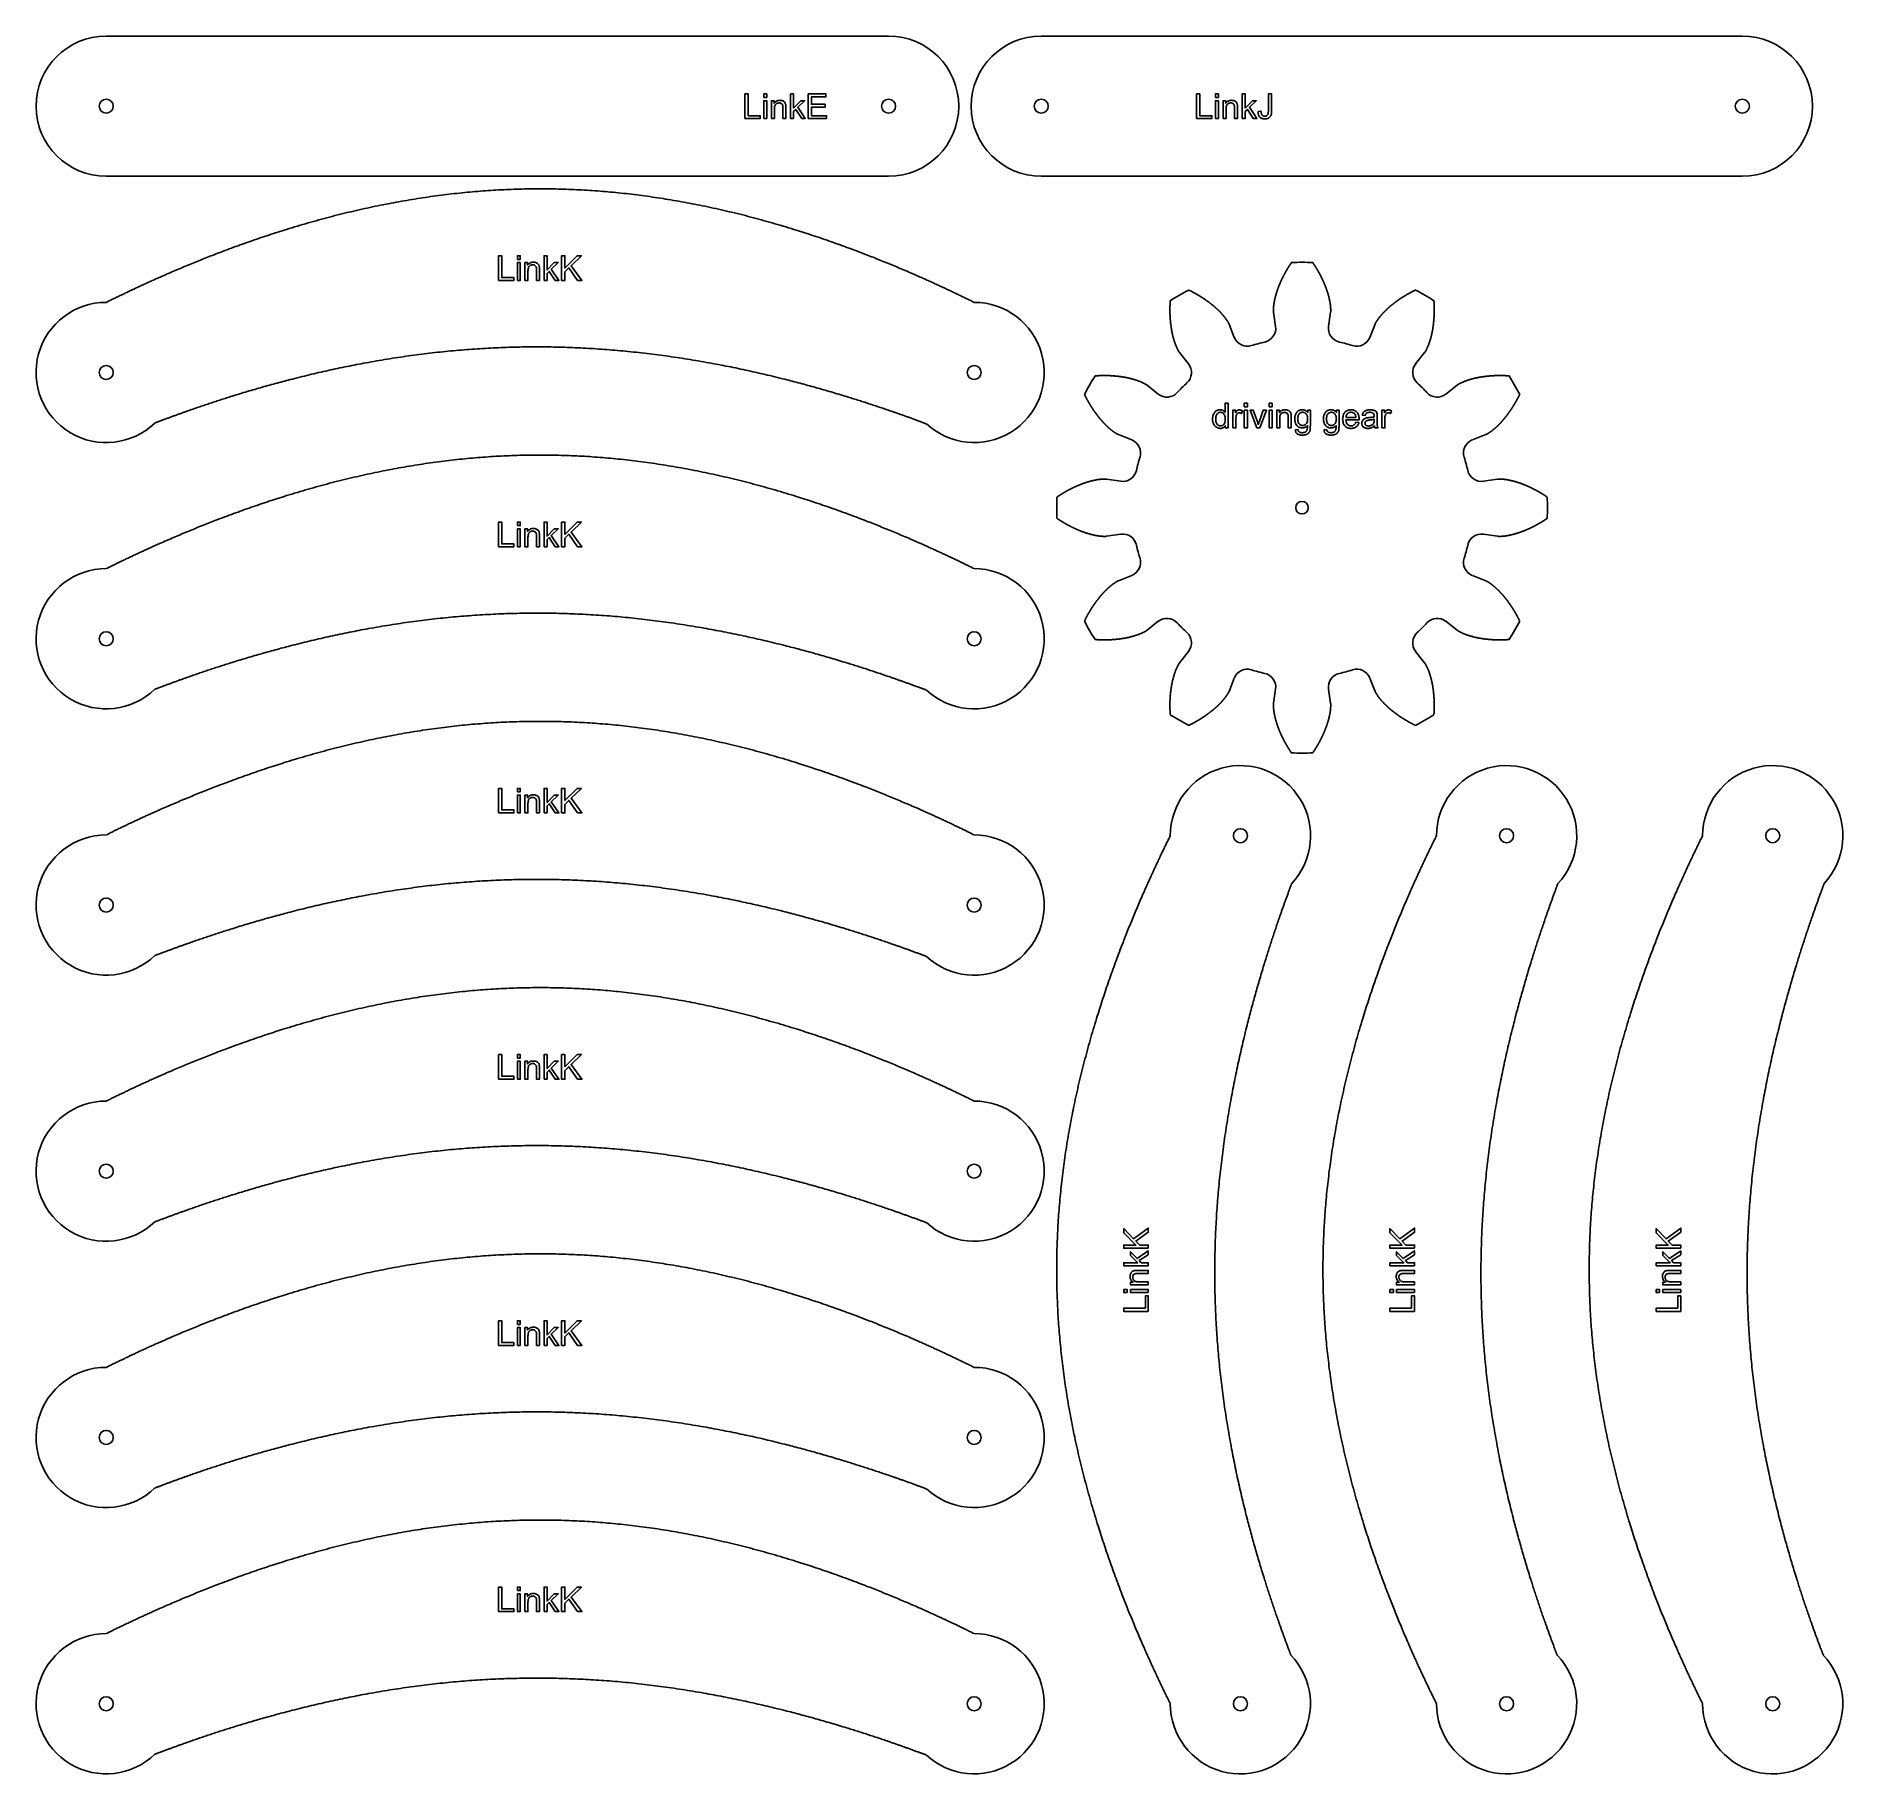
# Model space of a CAD drawing. Header units: millimetres. Extents: x 19 to 1179, y 19 to 1134.
import ezdxf

# ---------------------------------------------------------------- set-up
doc = ezdxf.new("R2010")
doc.units = ezdxf.units.MM
doc.layers.add('cut', color=5, linetype='Continuous', true_color=0x0000ff)
doc.layers.add('line engraving', color=1, linetype='Continuous', true_color=0xff0000)

msp = doc.modelspace()

# ---------------------------------------------------------------- linework, layer by layer
at = {"layer": 'cut', "color": 5, "true_color": 0x0000ff}
for p, q in [((813.3, 957.1), (814.6, 948)), ((848.6, 948), (849.9, 957.1)), ((788.1, 940.9), (784.7, 949.5)), ((878.5, 949.5), (875.1, 940.9)), ((753, 931.2), (758.7, 923.9)), ((904.5, 923.9), (910.2, 931.2)), ((739.3, 904.5), (732.1, 910.2)), ((931.2, 910.2), (923.9, 904.5)), ((713.7, 878.5), (722.3, 875.1)), ((940.9, 875.1), (949.5, 878.5)), ((715.2, 848.6), (706.1, 849.9)), ((957.1, 849.9), (948, 848.6)), ((706.1, 813.3), (715.2, 814.6)), ((948, 814.6), (957.1, 813.3)), ((722.3, 788.1), (713.7, 784.7)), ((949.5, 784.7), (940.9, 788.1)), ((732.1, 753), (739.3, 758.7)), ((923.9, 758.7), (931.2, 753)), ((758.7, 739.3), (753, 732.1)), ((910.2, 732.1), (904.5, 739.3)), ((784.7, 713.7), (788.1, 722.3)), ((875.1, 722.3), (878.5, 713.7)), ((814.6, 715.2), (813.3, 706.1)), ((849.9, 706.1), (848.6, 715.2))]:
    msp.add_line(p, q, dxfattribs=at)
for points in [[(566.2, 1134.3), (64, 1134.3, 1), (64, 1044.3), (566.2, 1044.3, 1)], [(664.2, 1044.3), (1114.2, 1044.3, 1), (1114.2, 1134.3), (664.2, 1134.3, 1)]]:
    msp.add_lwpolyline(points, format="xyb", close=True, dxfattribs=at)
for centre, radius in [((64, 1089.3), 4.5), ((566.2, 1089.3), 4.5), ((664.2, 1089.3), 4.5), ((1114.2, 1089.3), 4.5), ((64, 918.4), 4.5), ((621.1, 918.4), 4.5), ((831.6, 831.6), 4), ((64, 747.5), 4.5), ((621.1, 747.5), 4.5), ((792, 621.1), 4.5), ((962.9, 621.1), 4.5), ((1133.7, 621.1), 4.5), ((64, 576.6), 4.5), ((621.1, 576.6), 4.5), ((64, 405.8), 4.5), ((621.1, 405.8), 4.5), ((64, 234.9), 4.5), ((621.1, 234.9), 4.5), ((64, 64), 4.5), ((621.1, 64), 4.5), ((792, 64), 4.5), ((962.9, 64), 4.5), ((1133.7, 64), 4.5)]:
    msp.add_circle(centre, radius, dxfattribs=at)
for centre, radius, start, end in [((831.6, 831.6), 157.5, 87.5067, 92.4933), ((64, 918.4), 45, 90, -46.1113), ((621.1, 918.4), 45, -132.939, 90), ((831.6, 831.6), 157.5, 117.5067, 122.4933), ((831.6, 831.6), 157.5, 57.5067, 62.4933), ((796.5, 944.2), 9, -158.3062, -72.6817), ((805.7, 946.7), 9, -77.3183, 8.3062), ((857.5, 946.7), 9, 171.6938, -102.6817), ((866.7, 944.2), 9, -107.3183, -21.6938), ((831.6, 831.6), 109, 102.6817, 107.3183), ((831.6, 831.6), 109, 72.6817, 77.3183), ((831.6, 831.6), 157.5, 147.5067, 152.4933), ((751.6, 918.3), 9, -47.3183, 38.3062), ((911.6, 918.3), 9, 141.6938, -132.6817), ((831.6, 831.6), 157.5, 27.5067, 32.4933), ((744.9, 911.6), 9, -128.3062, -42.6817), ((831.6, 831.6), 109, 132.6817, 137.3183), ((831.6, 831.6), 109, 42.6817, 47.3183), ((918.3, 911.6), 9, -137.3183, -51.6938), ((719, 866.7), 9, -17.3183, 68.3062), ((944.2, 866.7), 9, 111.6938, -162.6817), ((831.6, 831.6), 109, 162.6817, 167.3183), ((831.6, 831.6), 109, 12.6817, 17.3183), ((716.5, 857.5), 9, -98.3062, -12.6817), ((946.7, 857.5), 9, -167.3183, -81.6938), ((831.6, 831.6), 157.5, 177.5067, -177.5067), ((831.6, 831.6), 157.5, -2.4933, 2.4933), ((716.5, 805.7), 9, 12.6817, 98.3062), ((946.7, 805.7), 9, 81.6938, 167.3183), ((831.6, 831.6), 109, -167.3183, -162.6817), ((831.6, 831.6), 109, -17.3183, -12.6817), ((64, 747.5), 45, 90, -46.1113), ((621.1, 747.5), 45, -132.939, 90), ((719, 796.5), 9, -68.3062, 17.3183), ((944.2, 796.5), 9, 162.6817, -111.6938), ((831.6, 831.6), 157.5, -152.4933, -147.5067), ((744.9, 751.6), 9, 42.6817, 128.3062), ((831.6, 831.6), 109, -137.3183, -132.6817), ((831.6, 831.6), 109, -47.3183, -42.6817), ((918.3, 751.6), 9, 51.6938, 137.3183), ((831.6, 831.6), 157.5, -32.4933, -27.5067), ((751.6, 744.9), 9, -38.3062, 47.3183), ((911.6, 744.9), 9, 132.6817, -141.6938), ((796.5, 719), 9, 72.6817, 158.3062), ((831.6, 831.6), 109, -107.3183, -102.6817), ((805.7, 716.5), 9, -8.3062, 77.3183), ((857.5, 716.5), 9, 102.6817, -171.6938), ((831.6, 831.6), 109, -77.3183, -72.6817), ((866.7, 719), 9, 21.6938, 107.3183), ((831.6, 831.6), 157.5, -122.4933, -117.5067), ((831.6, 831.6), 157.5, -62.4933, -57.5067), ((831.6, 831.6), 157.5, -92.4933, -87.5067), ((792, 621.1), 45, -42.939, 180), ((962.9, 621.1), 45, -42.939, 180), ((1133.7, 621.1), 45, -42.939, 180), ((64, 576.6), 45, 90, -46.1113), ((621.1, 576.6), 45, -132.939, 90), ((64, 405.8), 45, 90, -46.1113), ((621.1, 405.8), 45, -132.939, 90), ((64, 234.9), 45, 90, -46.1113), ((621.1, 234.9), 45, -132.939, 90), ((64, 64), 45, 90, -46.1113), ((621.1, 64), 45, -132.939, 90), ((792, 64), 45, -180, 43.8887), ((962.9, 64), 45, -180, 43.8887), ((1133.7, 64), 45, -180, 43.8887)]:
    msp.add_arc(centre, radius, start, end, dxfattribs=at)
for points in [[(621.1, 963.4), (610, 968.9), (587.7, 979.5), (554.3, 993.9), (509.7, 1010.2), (454, 1025.3), (398.3, 1034.6), (342.6, 1037.9), (286.8, 1034.6), (231.1, 1025.3), (175.4, 1010.2), (130.9, 993.9), (97.4, 979.5), (75.1, 968.9), (64, 963.4)], [(824.8, 989), (824.7, 988.9), (824.6, 988.7), (824.4, 988.4), (824.2, 988.1), (823.9, 987.6), (823.6, 987.2), (823.3, 986.8), (823.1, 986.3), (822.8, 985.9), (822.5, 985.4), (822.2, 985), (822, 984.6), (821.7, 984.1), (821.5, 983.7), (821.2, 983.2), (821, 982.8), (820.7, 982.3), (820.5, 981.9), (820.2, 981.4), (820, 981), (819.8, 980.5), (819.5, 980.1), (819.3, 979.6), (819.1, 979.2), (818.8, 978.7), (818.6, 978.3), (818.4, 977.8), (818.2, 977.4), (818, 976.9), (817.8, 976.4), (817.6, 976), (817.4, 975.5), (817.2, 975.1), (817, 974.6), (816.8, 974.2), (816.6, 973.7), (816.5, 973.2), (816.3, 972.8), (816.1, 972.3), (816, 971.9), (815.8, 971.4), (815.6, 970.9), (815.5, 970.5), (815.3, 970), (815.2, 969.6), (815.1, 969.1), (814.9, 968.6), (814.8, 968.2), (814.7, 967.7), (814.5, 967.3), (814.4, 966.8), (814.3, 966.3), (814.2, 965.9), (814.1, 965.4), (814, 964.9), (813.9, 964.5), (813.8, 964), (813.7, 963.6), (813.6, 963.1), (813.6, 962.6), (813.5, 962.2), (813.4, 961.7), (813.4, 961.3), (813.3, 960.8), (813.3, 960.3), (813.3, 959.9), (813.2, 959.4), (813.2, 959), (813.2, 958.5), (813.2, 958), (813.2, 957.7), (813.2, 957.4), (813.3, 957.2), (813.3, 957.1)], [(849.9, 957.1), (849.9, 957.2), (850, 957.4), (850, 957.7), (850, 958), (850, 958.5), (850, 959), (850, 959.4), (849.9, 959.9), (849.9, 960.3), (849.9, 960.8), (849.8, 961.3), (849.8, 961.7), (849.7, 962.2), (849.7, 962.6), (849.6, 963.1), (849.5, 963.6), (849.4, 964), (849.3, 964.5), (849.2, 964.9), (849.1, 965.4), (849, 965.9), (848.9, 966.3), (848.8, 966.8), (848.7, 967.3), (848.6, 967.7), (848.4, 968.2), (848.3, 968.6), (848.2, 969.1), (848, 969.6), (847.9, 970), (847.7, 970.5), (847.6, 970.9), (847.4, 971.4), (847.3, 971.9), (847.1, 972.3), (846.9, 972.8), (846.7, 973.2), (846.6, 973.7), (846.4, 974.2), (846.2, 974.6), (846, 975.1), (845.8, 975.5), (845.6, 976), (845.4, 976.4), (845.2, 976.9), (845, 977.4), (844.8, 977.8), (844.6, 978.3), (844.4, 978.7), (844.1, 979.2), (843.9, 979.6), (843.7, 980.1), (843.5, 980.5), (843.2, 981), (843, 981.4), (842.8, 981.9), (842.5, 982.3), (842.3, 982.8), (842, 983.2), (841.8, 983.7), (841.5, 984.1), (841.2, 984.6), (841, 985), (840.7, 985.4), (840.4, 985.9), (840.2, 986.3), (839.9, 986.8), (839.6, 987.2), (839.3, 987.6), (839, 988.1), (838.8, 988.4), (838.6, 988.7), (838.5, 988.9), (838.5, 989)], [(747, 964.5), (747, 964.3), (747, 964.1), (747, 963.8), (746.9, 963.4), (746.9, 962.9), (746.9, 962.4), (746.9, 961.8), (746.8, 961.3), (746.8, 960.8), (746.8, 960.3), (746.8, 959.8), (746.8, 959.2), (746.8, 958.7), (746.8, 958.2), (746.8, 957.7), (746.8, 957.2), (746.8, 956.7), (746.8, 956.2), (746.8, 955.7), (746.9, 955.2), (746.9, 954.6), (746.9, 954.1), (746.9, 953.6), (747, 953.1), (747, 952.6), (747, 952.1), (747.1, 951.6), (747.1, 951.1), (747.2, 950.6), (747.2, 950.1), (747.3, 949.6), (747.3, 949.1), (747.4, 948.7), (747.5, 948.2), (747.5, 947.7), (747.6, 947.2), (747.7, 946.7), (747.8, 946.2), (747.8, 945.7), (747.9, 945.3), (748, 944.8), (748.1, 944.3), (748.2, 943.8), (748.3, 943.3), (748.4, 942.9), (748.5, 942.4), (748.6, 941.9), (748.8, 941.5), (748.9, 941), (749, 940.5), (749.1, 940.1), (749.3, 939.6), (749.4, 939.2), (749.5, 938.7), (749.7, 938.3), (749.8, 937.8), (750, 937.4), (750.1, 936.9), (750.3, 936.5), (750.5, 936.1), (750.6, 935.6), (750.8, 935.2), (751, 934.8), (751.2, 934.4), (751.4, 933.9), (751.6, 933.5), (751.8, 933.1), (752, 932.7), (752.2, 932.3), (752.4, 931.9), (752.6, 931.6), (752.8, 931.4), (752.9, 931.2), (753, 931.2)], [(784.7, 949.5), (784.7, 949.6), (784.6, 949.7), (784.5, 950), (784.3, 950.3), (784.1, 950.7), (783.9, 951.1), (783.6, 951.5), (783.4, 951.9), (783.1, 952.2), (782.8, 952.6), (782.6, 953), (782.3, 953.4), (782, 953.7), (781.7, 954.1), (781.4, 954.5), (781.1, 954.8), (780.8, 955.2), (780.5, 955.5), (780.2, 955.9), (779.9, 956.2), (779.6, 956.6), (779.2, 956.9), (778.9, 957.3), (778.6, 957.6), (778.2, 958), (777.9, 958.3), (777.5, 958.6), (777.2, 959), (776.8, 959.3), (776.5, 959.6), (776.1, 959.9), (775.8, 960.3), (775.4, 960.6), (775, 960.9), (774.7, 961.2), (774.3, 961.5), (773.9, 961.8), (773.5, 962.1), (773.1, 962.4), (772.7, 962.8), (772.3, 963.1), (772, 963.4), (771.6, 963.7), (771.2, 963.9), (770.7, 964.2), (770.3, 964.5), (769.9, 964.8), (769.5, 965.1), (769.1, 965.4), (768.7, 965.7), (768.3, 965.9), (767.8, 966.2), (767.4, 966.5), (767, 966.8), (766.6, 967), (766.1, 967.3), (765.7, 967.6), (765.3, 967.8), (764.8, 968.1), (764.4, 968.4), (763.9, 968.6), (763.5, 968.9), (763, 969.1), (762.6, 969.4), (762.1, 969.6), (761.7, 969.9), (761.2, 970.1), (760.7, 970.4), (760.3, 970.6), (759.8, 970.8), (759.4, 971), (759.1, 971.2), (759, 971.3), (758.9, 971.3)], [(904.3, 971.3), (904.3, 971.3), (904.1, 971.2), (903.8, 971), (903.4, 970.8), (902.9, 970.6), (902.5, 970.4), (902, 970.1), (901.6, 969.9), (901.1, 969.6), (900.6, 969.4), (900.2, 969.1), (899.7, 968.9), (899.3, 968.6), (898.8, 968.4), (898.4, 968.1), (898, 967.8), (897.5, 967.6), (897.1, 967.3), (896.7, 967), (896.2, 966.8), (895.8, 966.5), (895.4, 966.2), (894.9, 965.9), (894.5, 965.7), (894.1, 965.4), (893.7, 965.1), (893.3, 964.8), (892.9, 964.5), (892.5, 964.2), (892.1, 963.9), (891.7, 963.7), (891.3, 963.4), (890.9, 963.1), (890.5, 962.8), (890.1, 962.4), (889.7, 962.1), (889.3, 961.8), (888.9, 961.5), (888.6, 961.2), (888.2, 960.9), (887.8, 960.6), (887.5, 960.3), (887.1, 959.9), (886.7, 959.6), (886.4, 959.3), (886, 959), (885.7, 958.6), (885.3, 958.3), (885, 958), (884.6, 957.6), (884.3, 957.3), (884, 956.9), (883.7, 956.6), (883.3, 956.2), (883, 955.9), (882.7, 955.5), (882.4, 955.2), (882.1, 954.8), (881.8, 954.5), (881.5, 954.1), (881.2, 953.7), (880.9, 953.4), (880.6, 953), (880.4, 952.6), (880.1, 952.2), (879.9, 951.9), (879.6, 951.5), (879.4, 951.1), (879.1, 950.7), (878.9, 950.3), (878.7, 950), (878.6, 949.7), (878.5, 949.6), (878.5, 949.5)], [(910.2, 931.2), (910.3, 931.2), (910.4, 931.4), (910.6, 931.6), (910.8, 931.9), (911, 932.3), (911.2, 932.7), (911.4, 933.1), (911.6, 933.5), (911.8, 933.9), (912, 934.4), (912.2, 934.8), (912.4, 935.2), (912.6, 935.6), (912.8, 936.1), (912.9, 936.5), (913.1, 936.9), (913.2, 937.4), (913.4, 937.8), (913.5, 938.3), (913.7, 938.7), (913.8, 939.2), (914, 939.6), (914.1, 940.1), (914.2, 940.5), (914.3, 941), (914.5, 941.5), (914.6, 941.9), (914.7, 942.4), (914.8, 942.9), (914.9, 943.3), (915, 943.8), (915.1, 944.3), (915.2, 944.8), (915.3, 945.3), (915.4, 945.7), (915.5, 946.2), (915.5, 946.7), (915.6, 947.2), (915.7, 947.7), (915.7, 948.2), (915.8, 948.7), (915.9, 949.1), (915.9, 949.6), (916, 950.1), (916, 950.6), (916.1, 951.1), (916.1, 951.6), (916.2, 952.1), (916.2, 952.6), (916.2, 953.1), (916.3, 953.6), (916.3, 954.1), (916.3, 954.6), (916.4, 955.2), (916.4, 955.7), (916.4, 956.2), (916.4, 956.7), (916.4, 957.2), (916.4, 957.7), (916.4, 958.2), (916.4, 958.7), (916.4, 959.2), (916.4, 959.8), (916.4, 960.3), (916.4, 960.8), (916.4, 961.3), (916.4, 961.8), (916.3, 962.4), (916.3, 962.9), (916.3, 963.4), (916.3, 963.8), (916.2, 964.1), (916.2, 964.3), (916.2, 964.5)], [(732.1, 910.2), (732, 910.3), (731.8, 910.4), (731.6, 910.6), (731.3, 910.8), (730.9, 911), (730.5, 911.2), (730.1, 911.4), (729.7, 911.6), (729.3, 911.8), (728.9, 912), (728.4, 912.2), (728, 912.4), (727.6, 912.6), (727.2, 912.8), (726.7, 912.9), (726.3, 913.1), (725.8, 913.2), (725.4, 913.4), (724.9, 913.5), (724.5, 913.7), (724, 913.8), (723.6, 914), (723.1, 914.1), (722.7, 914.2), (722.2, 914.3), (721.7, 914.5), (721.3, 914.6), (720.8, 914.7), (720.3, 914.8), (719.9, 914.9), (719.4, 915), (718.9, 915.1), (718.4, 915.2), (718, 915.3), (717.5, 915.4), (717, 915.5), (716.5, 915.5), (716, 915.6), (715.5, 915.7), (715.1, 915.7), (714.6, 915.8), (714.1, 915.9), (713.6, 915.9), (713.1, 916), (712.6, 916), (712.1, 916.1), (711.6, 916.1), (711.1, 916.2), (710.6, 916.2), (710.1, 916.2), (709.6, 916.3), (709.1, 916.3), (708.6, 916.3), (708.1, 916.4), (707.6, 916.4), (707, 916.4), (706.5, 916.4), (706, 916.4), (705.5, 916.4), (705, 916.4), (704.5, 916.4), (704, 916.4), (703.5, 916.4), (702.9, 916.4), (702.4, 916.4), (701.9, 916.4), (701.4, 916.4), (700.9, 916.3), (700.3, 916.3), (699.8, 916.3), (699.4, 916.3), (699.1, 916.2), (698.9, 916.2), (698.8, 916.2)], [(964.5, 916.2), (964.3, 916.2), (964.1, 916.2), (963.8, 916.3), (963.4, 916.3), (962.9, 916.3), (962.4, 916.3), (961.8, 916.4), (961.3, 916.4), (960.8, 916.4), (960.3, 916.4), (959.8, 916.4), (959.2, 916.4), (958.7, 916.4), (958.2, 916.4), (957.7, 916.4), (957.2, 916.4), (956.7, 916.4), (956.2, 916.4), (955.7, 916.4), (955.2, 916.4), (954.6, 916.3), (954.1, 916.3), (953.6, 916.3), (953.1, 916.2), (952.6, 916.2), (952.1, 916.2), (951.6, 916.1), (951.1, 916.1), (950.6, 916), (950.1, 916), (949.6, 915.9), (949.1, 915.9), (948.7, 915.8), (948.2, 915.7), (947.7, 915.7), (947.2, 915.6), (946.7, 915.5), (946.2, 915.5), (945.7, 915.4), (945.3, 915.3), (944.8, 915.2), (944.3, 915.1), (943.8, 915), (943.3, 914.9), (942.9, 914.8), (942.4, 914.7), (941.9, 914.6), (941.5, 914.5), (941, 914.3), (940.5, 914.2), (940.1, 914.1), (939.6, 914), (939.2, 913.8), (938.7, 913.7), (938.3, 913.5), (937.8, 913.4), (937.4, 913.2), (936.9, 913.1), (936.5, 912.9), (936.1, 912.8), (935.6, 912.6), (935.2, 912.4), (934.8, 912.2), (934.4, 912), (933.9, 911.8), (933.5, 911.6), (933.1, 911.4), (932.7, 911.2), (932.3, 911), (931.9, 910.8), (931.6, 910.6), (931.4, 910.4), (931.2, 910.3), (931.2, 910.2)], [(691.9, 904.3), (692, 904.3), (692.1, 904.1), (692.2, 903.8), (692.4, 903.4), (692.6, 902.9), (692.9, 902.5), (693.1, 902), (693.3, 901.6), (693.6, 901.1), (693.8, 900.6), (694.1, 900.2), (694.3, 899.7), (694.6, 899.3), (694.9, 898.8), (695.1, 898.4), (695.4, 898), (695.6, 897.5), (695.9, 897.1), (696.2, 896.7), (696.4, 896.2), (696.7, 895.8), (697, 895.4), (697.3, 894.9), (697.5, 894.5), (697.8, 894.1), (698.1, 893.7), (698.4, 893.3), (698.7, 892.9), (699, 892.5), (699.3, 892.1), (699.6, 891.7), (699.9, 891.3), (700.2, 890.9), (700.5, 890.5), (700.8, 890.1), (701.1, 889.7), (701.4, 889.3), (701.7, 888.9), (702, 888.6), (702.3, 888.2), (702.6, 887.8), (703, 887.5), (703.3, 887.1), (703.6, 886.7), (703.9, 886.4), (704.3, 886), (704.6, 885.7), (704.9, 885.3), (705.3, 885), (705.6, 884.6), (705.9, 884.3), (706.3, 884), (706.6, 883.7), (707, 883.3), (707.3, 883), (707.7, 882.7), (708, 882.4), (708.4, 882.1), (708.7, 881.8), (709.1, 881.5), (709.5, 881.2), (709.8, 880.9), (710.2, 880.6), (710.6, 880.4), (711, 880.1), (711.4, 879.9), (711.7, 879.6), (712.1, 879.4), (712.5, 879.1), (712.9, 878.9), (713.2, 878.7), (713.5, 878.6), (713.6, 878.5), (713.7, 878.5)], [(949.5, 878.5), (949.6, 878.5), (949.7, 878.6), (950, 878.7), (950.3, 878.9), (950.7, 879.1), (951.1, 879.4), (951.5, 879.6), (951.9, 879.9), (952.2, 880.1), (952.6, 880.4), (953, 880.6), (953.4, 880.9), (953.7, 881.2), (954.1, 881.5), (954.5, 881.8), (954.8, 882.1), (955.2, 882.4), (955.5, 882.7), (955.9, 883), (956.2, 883.3), (956.6, 883.7), (956.9, 884), (957.3, 884.3), (957.6, 884.6), (958, 885), (958.3, 885.3), (958.6, 885.7), (959, 886), (959.3, 886.4), (959.6, 886.7), (959.9, 887.1), (960.3, 887.5), (960.6, 887.8), (960.9, 888.2), (961.2, 888.6), (961.5, 888.9), (961.8, 889.3), (962.1, 889.7), (962.4, 890.1), (962.8, 890.5), (963.1, 890.9), (963.4, 891.3), (963.7, 891.7), (963.9, 892.1), (964.2, 892.5), (964.5, 892.9), (964.8, 893.3), (965.1, 893.7), (965.4, 894.1), (965.7, 894.5), (965.9, 894.9), (966.2, 895.4), (966.5, 895.8), (966.8, 896.2), (967, 896.7), (967.3, 897.1), (967.6, 897.5), (967.8, 898), (968.1, 898.4), (968.4, 898.8), (968.6, 899.3), (968.9, 899.7), (969.1, 900.2), (969.4, 900.6), (969.6, 901.1), (969.9, 901.6), (970.1, 902), (970.4, 902.5), (970.6, 902.9), (970.8, 903.4), (971, 903.8), (971.2, 904.1), (971.3, 904.3), (971.3, 904.3)], [(621.1, 792.5), (610, 798), (587.7, 808.6), (554.3, 823), (509.7, 839.3), (454, 854.4), (398.3, 863.8), (342.6, 867), (286.8, 863.8), (231.1, 854.4), (175.4, 839.3), (130.9, 823), (97.4, 808.6), (75.1, 798), (64, 792.5)], [(706.1, 849.9), (706, 849.9), (705.8, 850), (705.5, 850), (705.2, 850), (704.7, 850), (704.3, 850), (703.8, 850), (703.3, 849.9), (702.9, 849.9), (702.4, 849.9), (702, 849.8), (701.5, 849.8), (701, 849.7), (700.6, 849.7), (700.1, 849.6), (699.7, 849.5), (699.2, 849.4), (698.7, 849.3), (698.3, 849.2), (697.8, 849.1), (697.3, 849), (696.9, 848.9), (696.4, 848.8), (696, 848.7), (695.5, 848.6), (695, 848.4), (694.6, 848.3), (694.1, 848.2), (693.7, 848), (693.2, 847.9), (692.7, 847.7), (692.3, 847.6), (691.8, 847.4), (691.4, 847.3), (690.9, 847.1), (690.4, 846.9), (690, 846.7), (689.5, 846.6), (689.1, 846.4), (688.6, 846.2), (688.1, 846), (687.7, 845.8), (687.2, 845.6), (686.8, 845.4), (686.3, 845.2), (685.9, 845), (685.4, 844.8), (685, 844.6), (684.5, 844.4), (684, 844.1), (683.6, 843.9), (683.1, 843.7), (682.7, 843.5), (682.2, 843.2), (681.8, 843), (681.3, 842.8), (680.9, 842.5), (680.4, 842.3), (680, 842), (679.6, 841.8), (679.1, 841.5), (678.7, 841.2), (678.2, 841), (677.8, 840.7), (677.3, 840.4), (676.9, 840.2), (676.5, 839.9), (676, 839.6), (675.6, 839.3), (675.1, 839), (674.8, 838.8), (674.5, 838.6), (674.3, 838.5), (674.3, 838.5)], [(989, 838.5), (988.9, 838.5), (988.7, 838.6), (988.4, 838.8), (988.1, 839), (987.6, 839.3), (987.2, 839.6), (986.8, 839.9), (986.3, 840.2), (985.9, 840.4), (985.4, 840.7), (985, 841), (984.6, 841.2), (984.1, 841.5), (983.7, 841.8), (983.2, 842), (982.8, 842.3), (982.3, 842.5), (981.9, 842.8), (981.4, 843), (981, 843.2), (980.5, 843.5), (980.1, 843.7), (979.6, 843.9), (979.2, 844.1), (978.7, 844.4), (978.3, 844.6), (977.8, 844.8), (977.4, 845), (976.9, 845.2), (976.4, 845.4), (976, 845.6), (975.5, 845.8), (975.1, 846), (974.6, 846.2), (974.2, 846.4), (973.7, 846.6), (973.2, 846.7), (972.8, 846.9), (972.3, 847.1), (971.9, 847.3), (971.4, 847.4), (970.9, 847.6), (970.5, 847.7), (970, 847.9), (969.6, 848), (969.1, 848.2), (968.6, 848.3), (968.2, 848.4), (967.7, 848.6), (967.3, 848.7), (966.8, 848.8), (966.3, 848.9), (965.9, 849), (965.4, 849.1), (964.9, 849.2), (964.5, 849.3), (964, 849.4), (963.6, 849.5), (963.1, 849.6), (962.6, 849.7), (962.2, 849.7), (961.7, 849.8), (961.3, 849.8), (960.8, 849.9), (960.3, 849.9), (959.9, 849.9), (959.4, 850), (959, 850), (958.5, 850), (958, 850), (957.7, 850), (957.4, 850), (957.2, 849.9), (957.1, 849.9)], [(674.3, 824.8), (674.3, 824.7), (674.5, 824.6), (674.8, 824.4), (675.1, 824.2), (675.6, 823.9), (676, 823.6), (676.5, 823.3), (676.9, 823.1), (677.3, 822.8), (677.8, 822.5), (678.2, 822.2), (678.7, 822), (679.1, 821.7), (679.6, 821.5), (680, 821.2), (680.4, 821), (680.9, 820.7), (681.3, 820.5), (681.8, 820.2), (682.2, 820), (682.7, 819.8), (683.1, 819.5), (683.6, 819.3), (684, 819.1), (684.5, 818.8), (685, 818.6), (685.4, 818.4), (685.9, 818.2), (686.3, 818), (686.8, 817.8), (687.2, 817.6), (687.7, 817.4), (688.1, 817.2), (688.6, 817), (689.1, 816.8), (689.5, 816.6), (690, 816.5), (690.4, 816.3), (690.9, 816.1), (691.4, 816), (691.8, 815.8), (692.3, 815.6), (692.7, 815.5), (693.2, 815.3), (693.7, 815.2), (694.1, 815.1), (694.6, 814.9), (695, 814.8), (695.5, 814.7), (696, 814.5), (696.4, 814.4), (696.9, 814.3), (697.3, 814.2), (697.8, 814.1), (698.3, 814), (698.7, 813.9), (699.2, 813.8), (699.7, 813.7), (700.1, 813.6), (700.6, 813.6), (701, 813.5), (701.5, 813.4), (702, 813.4), (702.4, 813.3), (702.9, 813.3), (703.3, 813.3), (703.8, 813.2), (704.3, 813.2), (704.7, 813.2), (705.2, 813.2), (705.5, 813.2), (705.8, 813.2), (706, 813.3), (706.1, 813.3)], [(957.1, 813.3), (957.2, 813.3), (957.4, 813.2), (957.7, 813.2), (958, 813.2), (958.5, 813.2), (959, 813.2), (959.4, 813.2), (959.9, 813.3), (960.3, 813.3), (960.8, 813.3), (961.3, 813.4), (961.7, 813.4), (962.2, 813.5), (962.6, 813.6), (963.1, 813.6), (963.6, 813.7), (964, 813.8), (964.5, 813.9), (964.9, 814), (965.4, 814.1), (965.9, 814.2), (966.3, 814.3), (966.8, 814.4), (967.3, 814.5), (967.7, 814.7), (968.2, 814.8), (968.6, 814.9), (969.1, 815.1), (969.6, 815.2), (970, 815.3), (970.5, 815.5), (970.9, 815.6), (971.4, 815.8), (971.9, 816), (972.3, 816.1), (972.8, 816.3), (973.2, 816.5), (973.7, 816.6), (974.2, 816.8), (974.6, 817), (975.1, 817.2), (975.5, 817.4), (976, 817.6), (976.4, 817.8), (976.9, 818), (977.4, 818.2), (977.8, 818.4), (978.3, 818.6), (978.7, 818.8), (979.2, 819.1), (979.6, 819.3), (980.1, 819.5), (980.5, 819.8), (981, 820), (981.4, 820.2), (981.9, 820.5), (982.3, 820.7), (982.8, 821), (983.2, 821.2), (983.7, 821.5), (984.1, 821.7), (984.6, 822), (985, 822.2), (985.4, 822.5), (985.9, 822.8), (986.3, 823.1), (986.8, 823.3), (987.2, 823.6), (987.6, 823.9), (988.1, 824.2), (988.4, 824.4), (988.7, 824.6), (988.9, 824.7), (989, 824.8)], [(713.7, 784.7), (713.6, 784.7), (713.5, 784.6), (713.2, 784.5), (712.9, 784.3), (712.5, 784.1), (712.1, 783.9), (711.7, 783.6), (711.4, 783.4), (711, 783.1), (710.6, 782.8), (710.2, 782.6), (709.8, 782.3), (709.5, 782), (709.1, 781.7), (708.7, 781.4), (708.4, 781.1), (708, 780.8), (707.7, 780.5), (707.3, 780.2), (707, 779.9), (706.6, 779.6), (706.3, 779.2), (705.9, 778.9), (705.6, 778.6), (705.3, 778.2), (704.9, 777.9), (704.6, 777.5), (704.3, 777.2), (703.9, 776.8), (703.6, 776.5), (703.3, 776.1), (703, 775.8), (702.6, 775.4), (702.3, 775), (702, 774.7), (701.7, 774.3), (701.4, 773.9), (701.1, 773.5), (700.8, 773.1), (700.5, 772.7), (700.2, 772.3), (699.9, 772), (699.6, 771.6), (699.3, 771.2), (699, 770.7), (698.7, 770.3), (698.4, 769.9), (698.1, 769.5), (697.8, 769.1), (697.5, 768.7), (697.3, 768.3), (697, 767.8), (696.7, 767.4), (696.4, 767), (696.2, 766.6), (695.9, 766.1), (695.6, 765.7), (695.4, 765.3), (695.1, 764.8), (694.9, 764.4), (694.6, 763.9), (694.3, 763.5), (694.1, 763), (693.8, 762.6), (693.6, 762.1), (693.3, 761.7), (693.1, 761.2), (692.9, 760.7), (692.6, 760.3), (692.4, 759.8), (692.2, 759.4), (692.1, 759.1), (692, 759), (691.9, 758.9)], [(971.3, 758.9), (971.3, 759), (971.2, 759.1), (971, 759.4), (970.8, 759.8), (970.6, 760.3), (970.4, 760.7), (970.1, 761.2), (969.9, 761.7), (969.6, 762.1), (969.4, 762.6), (969.1, 763), (968.9, 763.5), (968.6, 763.9), (968.4, 764.4), (968.1, 764.8), (967.8, 765.3), (967.6, 765.7), (967.3, 766.1), (967, 766.6), (966.8, 767), (966.5, 767.4), (966.2, 767.8), (965.9, 768.3), (965.7, 768.7), (965.4, 769.1), (965.1, 769.5), (964.8, 769.9), (964.5, 770.3), (964.2, 770.7), (963.9, 771.2), (963.7, 771.6), (963.4, 772), (963.1, 772.3), (962.8, 772.7), (962.4, 773.1), (962.1, 773.5), (961.8, 773.9), (961.5, 774.3), (961.2, 774.7), (960.9, 775), (960.6, 775.4), (960.3, 775.8), (959.9, 776.1), (959.6, 776.5), (959.3, 776.8), (959, 777.2), (958.6, 777.5), (958.3, 777.9), (958, 778.2), (957.6, 778.6), (957.3, 778.9), (956.9, 779.2), (956.6, 779.6), (956.2, 779.9), (955.9, 780.2), (955.5, 780.5), (955.2, 780.8), (954.8, 781.1), (954.5, 781.4), (954.1, 781.7), (953.7, 782), (953.4, 782.3), (953, 782.6), (952.6, 782.8), (952.2, 783.1), (951.9, 783.4), (951.5, 783.6), (951.1, 783.9), (950.7, 784.1), (950.3, 784.3), (950, 784.5), (949.7, 784.6), (949.6, 784.7), (949.5, 784.7)], [(698.8, 747), (698.9, 747), (699.1, 747), (699.4, 747), (699.8, 746.9), (700.3, 746.9), (700.9, 746.9), (701.4, 746.9), (701.9, 746.8), (702.4, 746.8), (702.9, 746.8), (703.5, 746.8), (704, 746.8), (704.5, 746.8), (705, 746.8), (705.5, 746.8), (706, 746.8), (706.5, 746.8), (707, 746.8), (707.6, 746.8), (708.1, 746.9), (708.6, 746.9), (709.1, 746.9), (709.6, 746.9), (710.1, 747), (710.6, 747), (711.1, 747), (711.6, 747.1), (712.1, 747.1), (712.6, 747.2), (713.1, 747.2), (713.6, 747.3), (714.1, 747.3), (714.6, 747.4), (715.1, 747.5), (715.5, 747.5), (716, 747.6), (716.5, 747.7), (717, 747.8), (717.5, 747.8), (718, 747.9), (718.4, 748), (718.9, 748.1), (719.4, 748.2), (719.9, 748.3), (720.3, 748.4), (720.8, 748.5), (721.3, 748.6), (721.7, 748.8), (722.2, 748.9), (722.7, 749), (723.1, 749.1), (723.6, 749.3), (724, 749.4), (724.5, 749.5), (724.9, 749.7), (725.4, 749.8), (725.8, 750), (726.3, 750.1), (726.7, 750.3), (727.2, 750.5), (727.6, 750.6), (728, 750.8), (728.4, 751), (728.9, 751.2), (729.3, 751.4), (729.7, 751.6), (730.1, 751.8), (730.5, 752), (730.9, 752.2), (731.3, 752.4), (731.6, 752.6), (731.8, 752.8), (732, 752.9), (732.1, 753)], [(931.2, 753), (931.2, 752.9), (931.4, 752.8), (931.6, 752.6), (931.9, 752.4), (932.3, 752.2), (932.7, 752), (933.1, 751.8), (933.5, 751.6), (933.9, 751.4), (934.4, 751.2), (934.8, 751), (935.2, 750.8), (935.6, 750.6), (936.1, 750.5), (936.5, 750.3), (936.9, 750.1), (937.4, 750), (937.8, 749.8), (938.3, 749.7), (938.7, 749.5), (939.2, 749.4), (939.6, 749.3), (940.1, 749.1), (940.5, 749), (941, 748.9), (941.5, 748.8), (941.9, 748.6), (942.4, 748.5), (942.9, 748.4), (943.3, 748.3), (943.8, 748.2), (944.3, 748.1), (944.8, 748), (945.3, 747.9), (945.7, 747.8), (946.2, 747.8), (946.7, 747.7), (947.2, 747.6), (947.7, 747.5), (948.2, 747.5), (948.7, 747.4), (949.1, 747.3), (949.6, 747.3), (950.1, 747.2), (950.6, 747.2), (951.1, 747.1), (951.6, 747.1), (952.1, 747), (952.6, 747), (953.1, 747), (953.6, 746.9), (954.1, 746.9), (954.6, 746.9), (955.2, 746.9), (955.7, 746.8), (956.2, 746.8), (956.7, 746.8), (957.2, 746.8), (957.7, 746.8), (958.2, 746.8), (958.7, 746.8), (959.2, 746.8), (959.8, 746.8), (960.3, 746.8), (960.8, 746.8), (961.3, 746.8), (961.8, 746.9), (962.4, 746.9), (962.9, 746.9), (963.4, 746.9), (963.8, 747), (964.1, 747), (964.3, 747), (964.5, 747)], [(753, 732.1), (752.9, 732), (752.8, 731.8), (752.6, 731.6), (752.4, 731.3), (752.2, 730.9), (752, 730.5), (751.8, 730.1), (751.6, 729.7), (751.4, 729.3), (751.2, 728.9), (751, 728.4), (750.8, 728), (750.6, 727.6), (750.5, 727.2), (750.3, 726.7), (750.1, 726.3), (750, 725.8), (749.8, 725.4), (749.7, 724.9), (749.5, 724.5), (749.4, 724), (749.3, 723.6), (749.1, 723.1), (749, 722.7), (748.9, 722.2), (748.8, 721.7), (748.6, 721.3), (748.5, 720.8), (748.4, 720.3), (748.3, 719.9), (748.2, 719.4), (748.1, 718.9), (748, 718.4), (747.9, 718), (747.8, 717.5), (747.8, 717), (747.7, 716.5), (747.6, 716), (747.5, 715.5), (747.5, 715.1), (747.4, 714.6), (747.3, 714.1), (747.3, 713.6), (747.2, 713.1), (747.2, 712.6), (747.1, 712.1), (747.1, 711.6), (747, 711.1), (747, 710.6), (747, 710.1), (746.9, 709.6), (746.9, 709.1), (746.9, 708.6), (746.9, 708.1), (746.8, 707.6), (746.8, 707), (746.8, 706.5), (746.8, 706), (746.8, 705.5), (746.8, 705), (746.8, 704.5), (746.8, 704), (746.8, 703.5), (746.8, 702.9), (746.8, 702.4), (746.8, 701.9), (746.9, 701.4), (746.9, 700.9), (746.9, 700.3), (746.9, 699.8), (747, 699.4), (747, 699.1), (747, 698.9), (747, 698.8)], [(916.2, 698.8), (916.2, 698.9), (916.2, 699.1), (916.3, 699.4), (916.3, 699.8), (916.3, 700.3), (916.3, 700.9), (916.4, 701.4), (916.4, 701.9), (916.4, 702.4), (916.4, 702.9), (916.4, 703.5), (916.4, 704), (916.4, 704.5), (916.4, 705), (916.4, 705.5), (916.4, 706), (916.4, 706.5), (916.4, 707), (916.4, 707.6), (916.4, 708.1), (916.3, 708.6), (916.3, 709.1), (916.3, 709.6), (916.2, 710.1), (916.2, 710.6), (916.2, 711.1), (916.1, 711.6), (916.1, 712.1), (916, 712.6), (916, 713.1), (915.9, 713.6), (915.9, 714.1), (915.8, 714.6), (915.7, 715.1), (915.7, 715.5), (915.6, 716), (915.5, 716.5), (915.5, 717), (915.4, 717.5), (915.3, 718), (915.2, 718.4), (915.1, 718.9), (915, 719.4), (914.9, 719.9), (914.8, 720.3), (914.7, 720.8), (914.6, 721.3), (914.5, 721.7), (914.3, 722.2), (914.2, 722.7), (914.1, 723.1), (914, 723.6), (913.8, 724), (913.7, 724.5), (913.5, 724.9), (913.4, 725.4), (913.2, 725.8), (913.1, 726.3), (912.9, 726.7), (912.8, 727.2), (912.6, 727.6), (912.4, 728), (912.2, 728.4), (912, 728.9), (911.8, 729.3), (911.6, 729.7), (911.4, 730.1), (911.2, 730.5), (911, 730.9), (910.8, 731.3), (910.6, 731.6), (910.4, 731.8), (910.3, 732), (910.2, 732.1)], [(758.9, 691.9), (759, 692), (759.1, 692.1), (759.4, 692.2), (759.8, 692.4), (760.3, 692.6), (760.7, 692.9), (761.2, 693.1), (761.7, 693.3), (762.1, 693.6), (762.6, 693.8), (763, 694.1), (763.5, 694.3), (763.9, 694.6), (764.4, 694.9), (764.8, 695.1), (765.3, 695.4), (765.7, 695.6), (766.1, 695.9), (766.6, 696.2), (767, 696.4), (767.4, 696.7), (767.8, 697), (768.3, 697.3), (768.7, 697.5), (769.1, 697.8), (769.5, 698.1), (769.9, 698.4), (770.3, 698.7), (770.7, 699), (771.2, 699.3), (771.6, 699.6), (772, 699.9), (772.3, 700.2), (772.7, 700.5), (773.1, 700.8), (773.5, 701.1), (773.9, 701.4), (774.3, 701.7), (774.7, 702), (775, 702.3), (775.4, 702.6), (775.8, 703), (776.1, 703.3), (776.5, 703.6), (776.8, 703.9), (777.2, 704.3), (777.5, 704.6), (777.9, 704.9), (778.2, 705.3), (778.6, 705.6), (778.9, 705.9), (779.2, 706.3), (779.6, 706.6), (779.9, 707), (780.2, 707.3), (780.5, 707.7), (780.8, 708), (781.1, 708.4), (781.4, 708.7), (781.7, 709.1), (782, 709.5), (782.3, 709.8), (782.6, 710.2), (782.8, 710.6), (783.1, 711), (783.4, 711.4), (783.6, 711.7), (783.9, 712.1), (784.1, 712.5), (784.3, 712.9), (784.5, 713.2), (784.6, 713.5), (784.7, 713.6), (784.7, 713.7)], [(878.5, 713.7), (878.5, 713.6), (878.6, 713.5), (878.7, 713.2), (878.9, 712.9), (879.1, 712.5), (879.4, 712.1), (879.6, 711.7), (879.9, 711.4), (880.1, 711), (880.4, 710.6), (880.6, 710.2), (880.9, 709.8), (881.2, 709.5), (881.5, 709.1), (881.8, 708.7), (882.1, 708.4), (882.4, 708), (882.7, 707.7), (883, 707.3), (883.3, 707), (883.7, 706.6), (884, 706.3), (884.3, 705.9), (884.6, 705.6), (885, 705.3), (885.3, 704.9), (885.7, 704.6), (886, 704.3), (886.4, 703.9), (886.7, 703.6), (887.1, 703.3), (887.5, 703), (887.8, 702.6), (888.2, 702.3), (888.6, 702), (888.9, 701.7), (889.3, 701.4), (889.7, 701.1), (890.1, 700.8), (890.5, 700.5), (890.9, 700.2), (891.3, 699.9), (891.7, 699.6), (892.1, 699.3), (892.5, 699), (892.9, 698.7), (893.3, 698.4), (893.7, 698.1), (894.1, 697.8), (894.5, 697.5), (894.9, 697.3), (895.4, 697), (895.8, 696.7), (896.2, 696.4), (896.7, 696.2), (897.1, 695.9), (897.5, 695.6), (898, 695.4), (898.4, 695.1), (898.8, 694.9), (899.3, 694.6), (899.7, 694.3), (900.2, 694.1), (900.6, 693.8), (901.1, 693.6), (901.6, 693.3), (902, 693.1), (902.5, 692.9), (902.9, 692.6), (903.4, 692.4), (903.8, 692.2), (904.1, 692.1), (904.3, 692), (904.3, 691.9)], [(813.3, 706.1), (813.3, 706), (813.2, 705.8), (813.2, 705.5), (813.2, 705.2), (813.2, 704.7), (813.2, 704.3), (813.2, 703.8), (813.3, 703.3), (813.3, 702.9), (813.3, 702.4), (813.4, 702), (813.4, 701.5), (813.5, 701), (813.6, 700.6), (813.6, 700.1), (813.7, 699.7), (813.8, 699.2), (813.9, 698.7), (814, 698.3), (814.1, 697.8), (814.2, 697.3), (814.3, 696.9), (814.4, 696.4), (814.5, 696), (814.7, 695.5), (814.8, 695), (814.9, 694.6), (815.1, 694.1), (815.2, 693.7), (815.3, 693.2), (815.5, 692.7), (815.6, 692.3), (815.8, 691.8), (816, 691.4), (816.1, 690.9), (816.3, 690.4), (816.5, 690), (816.6, 689.5), (816.8, 689.1), (817, 688.6), (817.2, 688.1), (817.4, 687.7), (817.6, 687.2), (817.8, 686.8), (818, 686.3), (818.2, 685.9), (818.4, 685.4), (818.6, 685), (818.8, 684.5), (819.1, 684), (819.3, 683.6), (819.5, 683.1), (819.8, 682.7), (820, 682.2), (820.2, 681.8), (820.5, 681.3), (820.7, 680.9), (821, 680.4), (821.2, 680), (821.5, 679.6), (821.7, 679.1), (822, 678.7), (822.2, 678.2), (822.5, 677.8), (822.8, 677.3), (823.1, 676.9), (823.3, 676.5), (823.6, 676), (823.9, 675.6), (824.2, 675.1), (824.4, 674.8), (824.6, 674.5), (824.7, 674.3), (824.8, 674.3)], [(838.5, 674.3), (838.5, 674.3), (838.6, 674.5), (838.8, 674.8), (839, 675.1), (839.3, 675.6), (839.6, 676), (839.9, 676.5), (840.2, 676.9), (840.4, 677.3), (840.7, 677.8), (841, 678.2), (841.2, 678.7), (841.5, 679.1), (841.8, 679.6), (842, 680), (842.3, 680.4), (842.5, 680.9), (842.8, 681.3), (843, 681.8), (843.2, 682.2), (843.5, 682.7), (843.7, 683.1), (843.9, 683.6), (844.1, 684), (844.4, 684.5), (844.6, 685), (844.8, 685.4), (845, 685.9), (845.2, 686.3), (845.4, 686.8), (845.6, 687.2), (845.8, 687.7), (846, 688.1), (846.2, 688.6), (846.4, 689.1), (846.6, 689.5), (846.7, 690), (846.9, 690.4), (847.1, 690.9), (847.3, 691.4), (847.4, 691.8), (847.6, 692.3), (847.7, 692.7), (847.9, 693.2), (848, 693.7), (848.2, 694.1), (848.3, 694.6), (848.4, 695), (848.6, 695.5), (848.7, 696), (848.8, 696.4), (848.9, 696.9), (849, 697.3), (849.1, 697.8), (849.2, 698.3), (849.3, 698.7), (849.4, 699.2), (849.5, 699.7), (849.6, 700.1), (849.7, 700.6), (849.7, 701), (849.8, 701.5), (849.8, 702), (849.9, 702.4), (849.9, 702.9), (849.9, 703.3), (850, 703.8), (850, 704.3), (850, 704.7), (850, 705.2), (850, 705.5), (850, 705.8), (849.9, 706), (849.9, 706.1)], [(621.1, 621.6), (610, 627.2), (587.7, 637.7), (554.3, 652.1), (509.7, 668.4), (454, 683.5), (398.3, 692.9), (342.6, 696.1), (286.8, 692.9), (231.1, 683.5), (175.4, 668.4), (130.9, 652.1), (97.4, 637.7), (75.1, 627.2), (64, 621.6)], [(747, 621.1), (741.5, 610), (730.9, 587.7), (716.5, 554.3), (700.2, 509.7), (685.1, 454), (675.7, 398.3), (672.5, 342.6), (675.7, 286.8), (685.1, 231.1), (700.2, 175.4), (716.5, 130.9), (730.9, 97.4), (741.5, 75.1), (747, 64)], [(917.9, 621.1), (912.3, 610), (901.8, 587.7), (887.3, 554.3), (871.1, 509.7), (856, 454), (846.6, 398.3), (843.4, 342.6), (846.6, 286.8), (856, 231.1), (871.1, 175.4), (887.3, 130.9), (901.8, 97.4), (912.3, 75.1), (917.9, 64)], [(1088.7, 621.1), (1083.2, 610), (1072.6, 587.7), (1058.2, 554.3), (1042, 509.7), (1026.9, 454), (1017.5, 398.3), (1014.3, 342.6), (1017.5, 286.8), (1026.9, 231.1), (1042, 175.4), (1058.2, 130.9), (1072.6, 97.4), (1083.2, 75.1), (1088.7, 64)], [(621.1, 450.8), (610, 456.3), (587.7, 466.9), (554.3, 481.3), (509.7, 497.5), (454, 512.6), (398.3, 522), (342.6, 525.2), (286.8, 522), (231.1, 512.6), (175.4, 497.5), (130.9, 481.3), (97.4, 466.9), (75.1, 456.3), (64, 450.8)], [(621.1, 279.9), (610, 285.4), (587.7, 296), (554.3, 310.4), (509.7, 326.7), (454, 341.8), (398.3, 351.1), (342.6, 354.4), (286.8, 351.1), (231.1, 341.8), (175.4, 326.7), (130.9, 310.4), (97.4, 296), (75.1, 285.4), (64, 279.9)], [(621.1, 109), (610, 114.5), (587.7, 125.1), (554.3, 139.5), (509.7, 155.8), (454, 170.9), (398.3, 180.3), (342.6, 183.5), (286.8, 180.3), (231.1, 170.9), (175.4, 155.8), (130.9, 139.5), (97.4, 125.1), (75.1, 114.5), (64, 109)]]:
    msp.add_open_spline(points, degree=5, dxfattribs=at)
for points in [[(95.2, 886), (100, 887.8), (115.8, 893.7), (142.6, 903), (180.6, 914.3), (229.6, 925.6), (285.1, 933.5), (340.8, 936.2), (396.5, 933.4), (452.5, 925.5), (502.5, 914.2), (541.3, 902.7), (568.9, 893.4), (585.3, 887.4), (590.4, 885.4)], [(95.2, 715.1), (100, 716.9), (115.8, 722.8), (142.6, 732.1), (180.6, 743.4), (229.6, 754.7), (285.1, 762.6), (340.8, 765.3), (396.5, 762.6), (452.5, 754.6), (502.5, 743.3), (541.3, 731.9), (568.9, 722.5), (585.3, 716.5), (590.4, 714.6)], [(95.2, 544.2), (100, 546), (115.8, 551.9), (142.6, 561.2), (180.6, 572.6), (229.6, 583.9), (285.1, 591.8), (340.8, 594.4), (396.5, 591.7), (452.5, 583.8), (502.5, 572.4), (541.3, 561), (568.9, 551.6), (585.3, 545.6), (590.4, 543.7)], [(824.4, 95.2), (822.6, 100), (816.7, 115.8), (807.4, 142.6), (796, 180.6), (784.8, 229.6), (776.9, 285.1), (774.2, 340.8), (776.9, 396.5), (784.9, 452.5), (796.2, 502.5), (807.6, 541.3), (817, 568.9), (823, 585.3), (824.9, 590.4)], [(995.3, 95.2), (993.5, 100), (987.6, 115.8), (978.3, 142.6), (966.9, 180.6), (955.6, 229.6), (947.7, 285.1), (945.1, 340.8), (947.8, 396.5), (955.7, 452.5), (967.1, 502.5), (978.5, 541.3), (987.9, 568.9), (993.9, 585.3), (995.8, 590.4)], [(1166.2, 95.2), (1164.3, 100), (1158.4, 115.8), (1149.1, 142.6), (1137.8, 180.6), (1126.5, 229.6), (1118.6, 285.1), (1115.9, 340.8), (1118.7, 396.5), (1126.6, 452.5), (1138, 502.5), (1149.4, 541.3), (1158.8, 568.9), (1164.8, 585.3), (1166.7, 590.4)], [(95.2, 373.3), (100, 375.1), (115.8, 381), (142.6, 390.3), (180.6, 401.7), (229.6, 413), (285.1, 420.9), (340.8, 423.6), (396.5, 420.8), (452.5, 412.9), (502.5, 401.5), (541.3, 390.1), (568.9, 380.7), (585.3, 374.7), (590.4, 372.8)], [(95.2, 202.4), (100, 204.3), (115.8, 210.2), (142.6, 219.5), (180.6, 230.8), (229.6, 242.1), (285.1, 250), (340.8, 252.7), (396.5, 249.9), (452.5, 242), (502.5, 230.7), (541.3, 219.2), (568.9, 209.8), (585.3, 203.9), (590.4, 201.9)], [(95.2, 31.6), (100, 33.4), (115.8, 39.3), (142.6, 48.6), (180.6, 59.9), (229.6, 71.2), (285.1, 79.1), (340.8, 81.8), (396.5, 79.1), (452.5, 71.1), (502.5, 59.8), (541.3, 48.4), (568.9, 39), (585.3, 33), (590.4, 31.1)]]:
    msp.add_open_spline(points, degree=5, knots=[-0.9433543, -0.9433543, -0.9433543, -0.9433543, -0.9433543, -0.9433543, -0.9, -0.8, -0.7, -0.6, -0.5, -0.4, -0.3, -0.2, -0.1, -0.0544049, -0.0544049, -0.0544049, -0.0544049, -0.0544049, -0.0544049], dxfattribs=at)
at = {"layer": 'line engraving', "color": 1, "true_color": 0xff0000}
for points in [[(474, 1081.4), (474, 1097.2), (476.1, 1097.2), (476.1, 1083.2), (483.8, 1083.2), (483.8, 1081.4), (474, 1081.4)], [(486.1, 1094.9), (486.1, 1097.2), (488, 1097.2), (488, 1094.9), (486.1, 1094.9)], [(486.1, 1081.4), (486.1, 1092.8), (488, 1092.8), (488, 1081.4), (486.1, 1081.4)], [(491, 1081.4), (491, 1092.8), (492.7, 1092.8), (492.7, 1091.2), (493.1, 1091.6), (493.4, 1092), (493.8, 1092.3), (494.3, 1092.6), (494.7, 1092.8), (495.2, 1092.9), (495.8, 1093), (496.4, 1093.1), (496.9, 1093), (497.4, 1093), (497.8, 1092.9), (498.3, 1092.7), (498.7, 1092.5), (499, 1092.3), (499.3, 1092), (499.6, 1091.7), (499.8, 1091.4), (499.9, 1091.1), (500.1, 1090.7), (500.2, 1090.3), (500.2, 1090.1), (500.2, 1090), (500.2, 1089.8), (500.2, 1089.5), (500.3, 1089.3), (500.3, 1089), (500.3, 1088.7), (500.3, 1088.4), (500.3, 1081.4), (498.3, 1081.4), (498.3, 1088.3), (498.3, 1088.9), (498.3, 1089.4), (498.2, 1089.8), (498.1, 1090.1), (498, 1090.4), (497.8, 1090.6), (497.6, 1090.8), (497.3, 1091), (497, 1091.2), (496.7, 1091.3), (496.3, 1091.4), (496, 1091.4), (495.7, 1091.4), (495.4, 1091.3), (495.1, 1091.3), (494.8, 1091.2), (494.5, 1091.1), (494.3, 1090.9), (494, 1090.8), (493.8, 1090.6), (493.6, 1090.4), (493.4, 1090.1), (493.3, 1089.8), (493.1, 1089.5), (493, 1089.1), (493, 1088.6), (492.9, 1088.1), (492.9, 1087.6), (492.9, 1081.4), (491, 1081.4)], [(503.3, 1081.4), (503.3, 1097.2), (505.2, 1097.2), (505.2, 1088.1), (509.8, 1092.8), (512.3, 1092.8), (507.9, 1088.6), (512.7, 1081.4), (510.4, 1081.4), (506.6, 1087.2), (505.2, 1085.9), (505.2, 1081.4), (503.3, 1081.4)], [(514.6, 1081.4), (514.6, 1097.2), (526, 1097.2), (526, 1095.3), (516.7, 1095.3), (516.7, 1090.5), (525.4, 1090.5), (525.4, 1088.6), (516.7, 1088.6), (516.7, 1083.2), (526.4, 1083.2), (526.4, 1081.4), (514.6, 1081.4)], [(763.9, 1081.4), (763.9, 1097.2), (765.9, 1097.2), (765.9, 1083.2), (773.7, 1083.2), (773.7, 1081.4), (763.9, 1081.4)], [(776, 1094.9), (776, 1097.2), (777.9, 1097.2), (777.9, 1094.9), (776, 1094.9)], [(776, 1081.4), (776, 1092.8), (777.9, 1092.8), (777.9, 1081.4), (776, 1081.4)], [(780.9, 1081.4), (780.9, 1092.8), (782.6, 1092.8), (782.6, 1091.2), (782.9, 1091.6), (783.3, 1092), (783.7, 1092.3), (784.2, 1092.6), (784.6, 1092.8), (785.1, 1092.9), (785.7, 1093), (786.3, 1093.1), (786.8, 1093), (787.3, 1093), (787.7, 1092.9), (788.2, 1092.7), (788.6, 1092.5), (788.9, 1092.3), (789.2, 1092), (789.5, 1091.7), (789.7, 1091.4), (789.8, 1091.1), (790, 1090.7), (790.1, 1090.3), (790.1, 1090.1), (790.1, 1090), (790.1, 1089.8), (790.1, 1089.5), (790.2, 1089.3), (790.2, 1089), (790.2, 1088.7), (790.2, 1088.4), (790.2, 1081.4), (788.2, 1081.4), (788.2, 1088.3), (788.2, 1088.9), (788.2, 1089.4), (788.1, 1089.8), (788, 1090.1), (787.9, 1090.4), (787.7, 1090.6), (787.5, 1090.8), (787.2, 1091), (786.9, 1091.2), (786.6, 1091.3), (786.2, 1091.4), (785.8, 1091.4), (785.5, 1091.4), (785.3, 1091.3), (785, 1091.3), (784.7, 1091.2), (784.4, 1091.1), (784.2, 1090.9), (783.9, 1090.8), (783.7, 1090.6), (783.5, 1090.4), (783.3, 1090.1), (783.2, 1089.8), (783, 1089.5), (782.9, 1089.1), (782.9, 1088.6), (782.8, 1088.1), (782.8, 1087.6), (782.8, 1081.4), (780.9, 1081.4)], [(793.2, 1081.4), (793.2, 1097.2), (795.1, 1097.2), (795.1, 1088.1), (799.7, 1092.8), (802.2, 1092.8), (797.8, 1088.6), (802.6, 1081.4), (800.2, 1081.4), (796.5, 1087.2), (795.1, 1085.9), (795.1, 1081.4), (793.2, 1081.4)], [(803.4, 1085.8), (805.2, 1086.1), (805.3, 1085.7), (805.3, 1085.3), (805.4, 1084.9), (805.5, 1084.6), (805.5, 1084.3), (805.7, 1084), (805.8, 1083.8), (805.9, 1083.6), (806.1, 1083.5), (806.3, 1083.3), (806.4, 1083.2), (806.6, 1083.1), (806.9, 1083), (807.1, 1083), (807.3, 1083), (807.6, 1083), (808, 1083), (808.3, 1083), (808.7, 1083.2), (809, 1083.3), (809.2, 1083.5), (809.4, 1083.7), (809.6, 1084), (809.7, 1084.3), (809.8, 1084.5), (809.8, 1084.7), (809.9, 1084.9), (809.9, 1085.1), (809.9, 1085.4), (809.9, 1085.6), (810, 1085.9), (810, 1086.3), (810, 1097.2), (812, 1097.2), (812, 1086.4), (812, 1085.9), (812, 1085.5), (812, 1085), (811.9, 1084.6), (811.9, 1084.3), (811.8, 1083.9), (811.7, 1083.6), (811.6, 1083.3), (811.4, 1083.1), (811.3, 1082.8), (811.1, 1082.6), (810.9, 1082.4), (810.7, 1082.2), (810.5, 1082), (810.3, 1081.8), (810, 1081.7), (809.8, 1081.5), (809.5, 1081.4), (809.2, 1081.3), (808.9, 1081.2), (808.6, 1081.2), (808.3, 1081.1), (807.9, 1081.1), (807.6, 1081.1), (807.1, 1081.1), (806.6, 1081.2), (806.2, 1081.3), (805.8, 1081.4), (805.4, 1081.6), (805, 1081.8), (804.7, 1082), (804.4, 1082.3), (804.2, 1082.6), (803.9, 1083), (803.8, 1083.3), (803.6, 1083.8), (803.5, 1084.2), (803.4, 1084.7), (803.4, 1085.3), (803.4, 1085.8)], [(315.8, 977.5), (315.8, 993.3), (317.9, 993.3), (317.9, 979.3), (325.7, 979.3), (325.7, 977.5), (315.8, 977.5)], [(327.9, 991), (327.9, 993.3), (329.8, 993.3), (329.8, 991), (327.9, 991)], [(327.9, 977.5), (327.9, 988.9), (329.8, 988.9), (329.8, 977.5), (327.9, 977.5)], [(332.8, 977.5), (332.8, 988.9), (334.5, 988.9), (334.5, 987.3), (334.9, 987.7), (335.2, 988.1), (335.6, 988.4), (336.1, 988.7), (336.6, 988.9), (337.1, 989), (337.6, 989.1), (338.2, 989.2), (338.7, 989.1), (339.2, 989.1), (339.6, 989), (340.1, 988.8), (340.5, 988.6), (340.8, 988.4), (341.1, 988.1), (341.4, 987.8), (341.6, 987.5), (341.8, 987.2), (341.9, 986.8), (342, 986.4), (342, 986.2), (342, 986.1), (342.1, 985.9), (342.1, 985.6), (342.1, 985.4), (342.1, 985.1), (342.1, 984.8), (342.1, 984.5), (342.1, 977.5), (340.2, 977.5), (340.2, 984.4), (340.1, 985), (340.1, 985.5), (340, 985.9), (339.9, 986.2), (339.8, 986.5), (339.6, 986.7), (339.4, 986.9), (339.1, 987.1), (338.8, 987.3), (338.5, 987.4), (338.2, 987.5), (337.8, 987.5), (337.5, 987.5), (337.2, 987.4), (336.9, 987.4), (336.6, 987.3), (336.4, 987.2), (336.1, 987), (335.9, 986.9), (335.6, 986.7), (335.4, 986.5), (335.2, 986.2), (335.1, 985.9), (335, 985.6), (334.9, 985.2), (334.8, 984.7), (334.8, 984.2), (334.7, 983.7), (334.7, 977.5), (332.8, 977.5)], [(345.1, 977.5), (345.1, 993.3), (347, 993.3), (347, 984.2), (351.6, 988.9), (354.1, 988.9), (349.7, 984.7), (354.6, 977.5), (352.2, 977.5), (348.4, 983.3), (347, 982), (347, 977.5), (345.1, 977.5)], [(356.3, 977.5), (356.3, 993.3), (358.4, 993.3), (358.4, 985.4), (366.2, 993.3), (369, 993.3), (362.4, 986.9), (369.3, 977.5), (366.6, 977.5), (360.9, 985.5), (358.4, 982.9), (358.4, 977.5), (356.3, 977.5)], [(782.3, 882.8), (782.3, 884.2), (782, 883.8), (781.7, 883.5), (781.3, 883.2), (781, 882.9), (780.5, 882.8), (780.1, 882.6), (779.6, 882.5), (779.1, 882.5), (778.8, 882.5), (778.4, 882.6), (778.1, 882.6), (777.8, 882.7), (777.5, 882.8), (777.2, 882.9), (776.9, 883.1), (776.6, 883.3), (776.3, 883.5), (776, 883.7), (775.8, 883.9), (775.6, 884.2), (775.4, 884.4), (775.2, 884.7), (775, 885), (774.8, 885.4), (774.7, 885.7), (774.5, 886.1), (774.4, 886.4), (774.3, 886.8), (774.3, 887.2), (774.2, 887.6), (774.2, 888.1), (774.2, 888.5), (774.2, 888.9), (774.2, 889.3), (774.3, 889.7), (774.3, 890.1), (774.4, 890.5), (774.5, 890.9), (774.6, 891.2), (774.8, 891.6), (774.9, 891.9), (775.1, 892.2), (775.3, 892.5), (775.5, 892.8), (775.7, 893.1), (775.9, 893.3), (776.2, 893.5), (776.5, 893.7), (776.8, 893.9), (777.1, 894.1), (777.4, 894.2), (777.7, 894.3), (778, 894.4), (778.3, 894.4), (778.7, 894.5), (779, 894.5), (779.5, 894.4), (780, 894.4), (780.4, 894.2), (780.9, 894), (781.2, 893.8), (781.6, 893.5), (781.9, 893.2), (782.2, 892.9), (782.2, 898.6), (784.1, 898.6), (784.1, 882.8), (782.3, 882.8)], [(787.1, 882.8), (787.1, 894.2), (788.9, 894.2), (788.9, 892.5), (789, 892.8), (789.2, 893), (789.4, 893.3), (789.5, 893.5), (789.7, 893.7), (789.8, 893.8), (790, 894), (790.1, 894.1), (790.4, 894.3), (790.7, 894.4), (791, 894.4), (791.4, 894.5), (791.8, 894.4), (792.3, 894.3), (792.8, 894.1), (793.3, 893.8), (792.7, 892), (792.3, 892.2), (792, 892.4), (791.6, 892.4), (791.3, 892.5), (790.9, 892.4), (790.7, 892.4), (790.4, 892.3), (790.1, 892.1), (789.9, 891.9), (789.7, 891.6), (789.5, 891.3), (789.4, 891), (789.3, 890.5), (789.2, 889.9), (789.1, 889.4), (789.1, 888.8), (789.1, 882.8), (787.1, 882.8)], [(794.5, 896.3), (794.5, 898.6), (796.5, 898.6), (796.5, 896.3), (794.5, 896.3)], [(794.5, 882.8), (794.5, 894.2), (796.5, 894.2), (796.5, 882.8), (794.5, 882.8)], [(802.6, 882.8), (798.2, 894.2), (800.3, 894.2), (802.7, 887.4), (802.9, 886.8), (803.1, 886.2), (803.3, 885.6), (803.5, 885.1), (803.6, 885.5), (803.8, 886.1), (804, 886.6), (804.2, 887.2), (806.7, 894.2), (808.7, 894.2), (804.4, 882.8), (802.6, 882.8)], [(810.5, 896.3), (810.5, 898.6), (812.4, 898.6), (812.4, 896.3), (810.5, 896.3)], [(810.5, 882.8), (810.5, 894.2), (812.4, 894.2), (812.4, 882.8), (810.5, 882.8)], [(815.3, 882.8), (815.3, 894.2), (817.1, 894.2), (817.1, 892.6), (817.4, 893), (817.8, 893.4), (818.2, 893.7), (818.6, 894), (819.1, 894.2), (819.6, 894.4), (820.2, 894.4), (820.7, 894.5), (821.2, 894.5), (821.7, 894.4), (822.2, 894.3), (822.6, 894.1), (823, 893.9), (823.4, 893.7), (823.7, 893.4), (823.9, 893.1), (824.1, 892.8), (824.3, 892.5), (824.4, 892.1), (824.5, 891.7), (824.6, 891.5), (824.6, 891.4), (824.6, 891.2), (824.6, 891), (824.6, 890.7), (824.6, 890.4), (824.6, 890.1), (824.6, 889.8), (824.6, 882.8), (822.7, 882.8), (822.7, 889.7), (822.7, 890.3), (822.6, 890.8), (822.6, 891.2), (822.5, 891.5), (822.3, 891.8), (822.2, 892), (821.9, 892.3), (821.7, 892.4), (821.4, 892.6), (821, 892.7), (820.7, 892.8), (820.3, 892.8), (820, 892.8), (819.7, 892.7), (819.4, 892.7), (819.2, 892.6), (818.9, 892.5), (818.7, 892.4), (818.4, 892.2), (818.2, 892), (818, 891.8), (817.8, 891.5), (817.6, 891.2), (817.5, 890.9), (817.4, 890.5), (817.3, 890), (817.3, 889.5), (817.3, 889), (817.3, 882.8), (815.3, 882.8)], [(827.3, 881.8), (829.1, 881.5), (829.2, 881.1), (829.4, 880.8), (829.6, 880.5), (829.8, 880.3), (830, 880.1), (830.2, 880), (830.4, 879.9), (830.7, 879.9), (830.9, 879.8), (831.2, 879.8), (831.5, 879.7), (831.8, 879.7), (832.1, 879.7), (832.4, 879.8), (832.7, 879.8), (833, 879.9), (833.2, 879.9), (833.4, 880), (833.7, 880.1), (833.9, 880.3), (834, 880.4), (834.2, 880.6), (834.3, 880.7), (834.5, 880.9), (834.6, 881.1), (834.7, 881.3), (834.8, 881.5), (834.8, 881.8), (834.9, 881.9), (834.9, 882.2), (834.9, 882.4), (835, 882.7), (835, 883), (835, 883.4), (835, 883.8), (835, 884.3), (834.7, 883.9), (834.3, 883.6), (833.9, 883.4), (833.6, 883.1), (833.2, 883), (832.7, 882.9), (832.3, 882.8), (831.8, 882.8), (831.2, 882.8), (830.7, 882.9), (830.2, 883), (829.7, 883.2), (829.3, 883.4), (828.9, 883.7), (828.5, 884.1), (828.2, 884.5), (827.9, 884.9), (827.6, 885.4), (827.4, 885.8), (827.2, 886.3), (827.1, 886.9), (827, 887.4), (826.9, 888), (826.9, 888.6), (826.9, 889), (826.9, 889.4), (827, 889.8), (827, 890.1), (827.1, 890.5), (827.2, 890.9), (827.3, 891.2), (827.5, 891.6), (827.6, 891.9), (827.8, 892.2), (828, 892.5), (828.2, 892.8), (828.4, 893.1), (828.7, 893.3), (828.9, 893.5), (829.2, 893.7), (829.5, 893.9), (829.8, 894), (830.1, 894.2), (830.4, 894.3), (830.7, 894.4), (831.1, 894.4), (831.5, 894.5), (831.8, 894.5), (832.3, 894.4), (832.8, 894.4), (833.2, 894.2), (833.7, 894.1), (834.1, 893.8), (834.5, 893.6), (834.8, 893.2), (835.2, 892.8), (835.2, 894.2), (837, 894.2), (837, 884.3), (836.9, 883.7), (836.9, 883.1), (836.9, 882.5), (836.8, 882), (836.7, 881.6), (836.7, 881.2), (836.5, 880.8), (836.4, 880.5), (836.3, 880.3), (836.1, 880), (835.9, 879.8), (835.7, 879.5), (835.5, 879.3), (835.2, 879.1), (835, 878.9), (834.7, 878.8), (834.4, 878.6), (834.1, 878.5), (833.7, 878.4), (833.4, 878.3), (833, 878.2), (832.6, 878.2), (832.2, 878.1), (831.8, 878.1), (831.3, 878.1), (830.8, 878.2), (830.4, 878.3), (829.9, 878.4), (829.5, 878.5), (829.2, 878.6), (828.8, 878.8), (828.5, 879), (828.2, 879.3), (827.9, 879.6), (827.7, 879.9), (827.5, 880.2), (827.4, 880.6), (827.3, 881), (827.3, 881.4), (827.3, 881.8)], [(845.7, 881.8), (847.6, 881.5), (847.6, 881.1), (847.8, 880.8), (848, 880.5), (848.2, 880.3), (848.4, 880.1), (848.6, 880), (848.8, 879.9), (849.1, 879.9), (849.3, 879.8), (849.6, 879.8), (849.9, 879.7), (850.2, 879.7), (850.5, 879.7), (850.8, 879.8), (851.1, 879.8), (851.4, 879.9), (851.6, 879.9), (851.9, 880), (852.1, 880.1), (852.3, 880.3), (852.4, 880.4), (852.6, 880.6), (852.7, 880.7), (852.9, 880.9), (853, 881.1), (853.1, 881.3), (853.2, 881.5), (853.3, 881.8), (853.3, 881.9), (853.3, 882.2), (853.3, 882.4), (853.4, 882.7), (853.4, 883), (853.4, 883.4), (853.4, 883.8), (853.4, 884.3), (853.1, 883.9), (852.7, 883.6), (852.3, 883.4), (852, 883.1), (851.6, 883), (851.1, 882.9), (850.7, 882.8), (850.2, 882.8), (849.6, 882.8), (849.1, 882.9), (848.6, 883), (848.1, 883.2), (847.7, 883.4), (847.3, 883.7), (846.9, 884.1), (846.6, 884.5), (846.3, 884.9), (846, 885.4), (845.8, 885.8), (845.6, 886.3), (845.5, 886.9), (845.4, 887.4), (845.3, 888), (845.3, 888.6), (845.3, 889), (845.3, 889.4), (845.4, 889.8), (845.4, 890.1), (845.5, 890.5), (845.6, 890.9), (845.7, 891.2), (845.9, 891.6), (846, 891.9), (846.2, 892.2), (846.4, 892.5), (846.6, 892.8), (846.8, 893.1), (847.1, 893.3), (847.3, 893.5), (847.6, 893.7), (847.9, 893.9), (848.2, 894), (848.5, 894.2), (848.8, 894.3), (849.1, 894.4), (849.5, 894.4), (849.9, 894.5), (850.2, 894.5), (850.7, 894.4), (851.2, 894.4), (851.7, 894.2), (852.1, 894.1), (852.5, 893.8), (852.9, 893.6), (853.2, 893.2), (853.6, 892.8), (853.6, 894.2), (855.4, 894.2), (855.4, 884.3), (855.4, 883.7), (855.3, 883.1), (855.3, 882.5), (855.2, 882), (855.1, 881.6), (855.1, 881.2), (854.9, 880.8), (854.8, 880.5), (854.7, 880.3), (854.5, 880), (854.3, 879.8), (854.1, 879.5), (853.9, 879.3), (853.6, 879.1), (853.4, 878.9), (853.1, 878.8), (852.8, 878.6), (852.5, 878.5), (852.1, 878.4), (851.8, 878.3), (851.4, 878.2), (851, 878.2), (850.6, 878.1), (850.2, 878.1), (849.7, 878.1), (849.2, 878.2), (848.8, 878.3), (848.3, 878.4), (847.9, 878.5), (847.6, 878.6), (847.2, 878.8), (846.9, 879), (846.6, 879.3), (846.3, 879.6), (846.1, 879.9), (845.9, 880.2), (845.8, 880.6), (845.7, 881), (845.7, 881.4), (845.7, 881.8)], [(866.1, 886.5), (868.1, 886.2), (868, 885.8), (867.8, 885.4), (867.7, 885), (867.5, 884.6), (867.2, 884.3), (867, 884), (866.7, 883.7), (866.4, 883.5), (866, 883.3), (865.7, 883.1), (865.3, 882.9), (864.9, 882.8), (864.5, 882.6), (864.1, 882.6), (863.6, 882.5), (863.1, 882.5), (862.5, 882.5), (861.9, 882.6), (861.4, 882.7), (860.8, 882.9), (860.4, 883.1), (859.9, 883.4), (859.5, 883.7), (859.1, 884.1), (858.8, 884.5), (858.5, 884.9), (858.2, 885.4), (858, 885.9), (857.9, 886.5), (857.7, 887.1), (857.7, 887.7), (857.6, 888.4), (857.7, 889.1), (857.7, 889.8), (857.9, 890.4), (858, 891), (858.2, 891.5), (858.5, 892), (858.8, 892.5), (859.1, 892.9), (859.5, 893.3), (859.9, 893.6), (860.4, 893.9), (860.8, 894.1), (861.3, 894.2), (861.9, 894.4), (862.4, 894.4), (863, 894.5), (863.6, 894.4), (864.1, 894.4), (864.6, 894.3), (865.1, 894.1), (865.5, 893.9), (866, 893.6), (866.4, 893.3), (866.7, 892.9), (867.1, 892.5), (867.4, 892.1), (867.6, 891.6), (867.8, 891), (868, 890.5), (868.1, 889.9), (868.2, 889.2), (868.2, 888.5), (868.2, 888.4), (868.2, 888.3), (868.2, 888.2), (868.2, 888), (859.7, 888), (859.7, 887.5), (859.8, 887.1), (859.9, 886.7), (860, 886.3), (860.1, 886), (860.3, 885.7), (860.5, 885.4), (860.7, 885.1), (861, 884.9), (861.2, 884.7), (861.5, 884.5), (861.8, 884.4), (862.1, 884.2), (862.4, 884.2), (862.8, 884.1), (863.1, 884.1), (863.4, 884.1), (863.6, 884.1), (863.9, 884.2), (864.1, 884.2), (864.3, 884.3), (864.5, 884.4), (864.7, 884.5), (864.9, 884.7), (865.1, 884.8), (865.3, 885), (865.5, 885.2), (865.6, 885.4), (865.8, 885.6), (865.9, 885.9), (866, 886.2), (866.1, 886.5)], [(878, 884.2), (877.5, 883.8), (877, 883.4), (876.5, 883.1), (876, 882.9), (875.5, 882.7), (874.9, 882.6), (874.4, 882.5), (873.8, 882.5), (873.4, 882.5), (872.9, 882.6), (872.5, 882.6), (872.2, 882.7), (871.8, 882.9), (871.5, 883), (871.2, 883.2), (870.9, 883.4), (870.7, 883.7), (870.5, 883.9), (870.3, 884.2), (870.2, 884.5), (870.1, 884.8), (870, 885.1), (869.9, 885.4), (869.9, 885.8), (869.9, 886.2), (870, 886.6), (870.1, 887), (870.3, 887.3), (870.5, 887.7), (870.7, 888), (871, 888.2), (871.3, 888.4), (871.6, 888.6), (872, 888.8), (872.3, 889), (872.7, 889.1), (873, 889.2), (873.4, 889.2), (873.9, 889.3), (874.4, 889.4), (875, 889.4), (875.5, 889.5), (876, 889.6), (876.5, 889.7), (876.9, 889.8), (877.2, 889.8), (877.6, 889.9), (877.9, 890), (877.9, 890.2), (877.9, 890.4), (877.9, 890.5), (877.9, 890.5), (877.9, 890.8), (877.8, 891.1), (877.8, 891.3), (877.7, 891.6), (877.7, 891.7), (877.6, 891.9), (877.5, 892.1), (877.3, 892.2), (877.1, 892.4), (876.9, 892.5), (876.7, 892.6), (876.4, 892.7), (876.1, 892.8), (875.8, 892.8), (875.5, 892.9), (875.1, 892.9), (874.8, 892.9), (874.5, 892.8), (874.2, 892.8), (873.9, 892.7), (873.7, 892.7), (873.5, 892.6), (873.3, 892.5), (873.1, 892.4), (872.9, 892.3), (872.8, 892.1), (872.7, 891.9), (872.5, 891.7), (872.4, 891.5), (872.3, 891.3), (872.2, 891), (872.1, 890.7), (870.2, 891), (870.4, 891.5), (870.6, 892.1), (870.8, 892.5), (871.1, 892.9), (871.4, 893.3), (871.8, 893.6), (872.3, 893.8), (872.8, 894.1), (873.4, 894.2), (874, 894.4), (874.7, 894.4), (875.4, 894.5), (875.8, 894.5), (876.1, 894.5), (876.4, 894.4), (876.7, 894.4), (877, 894.3), (877.3, 894.3), (877.5, 894.2), (877.8, 894.1), (878.2, 893.9), (878.6, 893.7), (878.9, 893.5), (879.1, 893.3), (879.3, 893), (879.5, 892.7), (879.6, 892.3), (879.7, 891.9), (879.8, 891.8), (879.8, 891.6), (879.8, 891.5), (879.8, 891.2), (879.8, 891), (879.8, 890.7), (879.8, 890.5), (879.8, 890.2), (879.8, 887.6), (879.8, 886.9), (879.8, 886.3), (879.9, 885.8), (879.9, 885.4), (879.9, 885), (879.9, 884.6), (879.9, 884.4), (880, 884.1), (880, 883.8), (880.1, 883.4), (880.3, 883.1), (880.4, 882.8), (878.4, 882.8), (878.3, 883.1), (878.2, 883.4), (878.1, 883.8), (878, 884.2)], [(882.8, 882.8), (882.8, 894.2), (884.6, 894.2), (884.6, 892.5), (884.7, 892.8), (884.9, 893), (885.1, 893.3), (885.2, 893.5), (885.4, 893.7), (885.5, 893.8), (885.7, 894), (885.8, 894.1), (886.1, 894.3), (886.4, 894.4), (886.7, 894.4), (887, 894.5), (887.5, 894.4), (888, 894.3), (888.5, 894.1), (889, 893.8), (888.4, 892), (888, 892.2), (887.7, 892.4), (887.3, 892.4), (886.9, 892.5), (886.6, 892.4), (886.3, 892.4), (886.1, 892.3), (885.8, 892.1), (885.6, 891.9), (885.4, 891.6), (885.2, 891.3), (885.1, 891), (884.9, 890.5), (884.8, 889.9), (884.8, 889.4), (884.8, 888.8), (884.8, 882.8), (882.8, 882.8)], [(776.2, 888.5), (776.2, 888), (776.2, 887.5), (776.3, 887), (776.4, 886.6), (776.5, 886.2), (776.7, 885.8), (776.9, 885.5), (777.1, 885.2), (777.3, 884.9), (777.6, 884.7), (777.8, 884.5), (778.1, 884.4), (778.4, 884.3), (778.7, 884.2), (779, 884.1), (779.3, 884.1), (779.6, 884.1), (779.9, 884.2), (780.2, 884.3), (780.5, 884.4), (780.7, 884.5), (781, 884.7), (781.2, 884.9), (781.4, 885.1), (781.7, 885.4), (781.8, 885.7), (782, 886.1), (782.1, 886.5), (782.2, 886.9), (782.3, 887.3), (782.3, 887.8), (782.3, 888.3), (782.3, 888.9), (782.3, 889.4), (782.2, 889.9), (782.1, 890.4), (782, 890.8), (781.8, 891.1), (781.6, 891.5), (781.4, 891.8), (781.2, 892), (781, 892.3), (780.7, 892.4), (780.4, 892.6), (780.1, 892.7), (779.8, 892.8), (779.5, 892.9), (779.2, 892.9), (778.9, 892.9), (778.6, 892.8), (778.3, 892.7), (778, 892.6), (777.8, 892.5), (777.5, 892.3), (777.3, 892.1), (777, 891.8), (776.8, 891.5), (776.7, 891.2), (776.5, 890.8), (776.4, 890.5), (776.3, 890), (776.2, 889.5), (776.2, 889), (776.2, 888.5)], [(828.9, 888.7), (828.9, 888.2), (828.9, 887.6), (829, 887.2), (829.1, 886.8), (829.2, 886.4), (829.4, 886), (829.6, 885.7), (829.8, 885.4), (830, 885.2), (830.2, 885), (830.5, 884.8), (830.8, 884.6), (831.1, 884.5), (831.4, 884.4), (831.7, 884.4), (832, 884.4), (832.3, 884.4), (832.6, 884.4), (832.9, 884.5), (833.2, 884.6), (833.5, 884.8), (833.8, 885), (834, 885.2), (834.2, 885.4), (834.5, 885.7), (834.6, 886), (834.8, 886.3), (834.9, 886.7), (835, 887.1), (835.1, 887.6), (835.1, 888.1), (835.1, 888.6), (835.1, 889.1), (835.1, 889.6), (835, 890.1), (834.9, 890.5), (834.8, 890.9), (834.6, 891.2), (834.4, 891.5), (834.2, 891.8), (834, 892.1), (833.7, 892.3), (833.5, 892.5), (833.2, 892.6), (832.9, 892.7), (832.6, 892.8), (832.3, 892.9), (832, 892.9), (831.7, 892.9), (831.3, 892.8), (831.1, 892.7), (830.8, 892.6), (830.5, 892.5), (830.2, 892.3), (830, 892.1), (829.8, 891.8), (829.6, 891.5), (829.4, 891.2), (829.2, 890.9), (829.1, 890.5), (829, 890.1), (828.9, 889.7), (828.9, 889.2), (828.9, 888.7)], [(847.3, 888.7), (847.3, 888.2), (847.3, 887.6), (847.4, 887.2), (847.5, 886.8), (847.6, 886.4), (847.8, 886), (848, 885.7), (848.2, 885.4), (848.4, 885.2), (848.6, 885), (848.9, 884.8), (849.2, 884.6), (849.5, 884.5), (849.8, 884.4), (850.1, 884.4), (850.4, 884.4), (850.7, 884.4), (851, 884.4), (851.3, 884.5), (851.6, 884.6), (851.9, 884.8), (852.2, 885), (852.4, 885.2), (852.6, 885.4), (852.9, 885.7), (853, 886), (853.2, 886.3), (853.3, 886.7), (853.4, 887.1), (853.5, 887.6), (853.5, 888.1), (853.6, 888.6), (853.5, 889.1), (853.5, 889.6), (853.4, 890.1), (853.3, 890.5), (853.2, 890.9), (853, 891.2), (852.8, 891.5), (852.6, 891.8), (852.4, 892.1), (852.1, 892.3), (851.9, 892.5), (851.6, 892.6), (851.3, 892.7), (851, 892.8), (850.7, 892.9), (850.4, 892.9), (850.1, 892.9), (849.8, 892.8), (849.5, 892.7), (849.2, 892.6), (848.9, 892.5), (848.7, 892.3), (848.4, 892.1), (848.2, 891.8), (848, 891.5), (847.8, 891.2), (847.6, 890.9), (847.5, 890.5), (847.4, 890.1), (847.3, 889.7), (847.3, 889.2), (847.3, 888.7)], [(859.8, 889.6), (866.1, 889.6), (866.1, 889.9), (866.1, 890.3), (866, 890.6), (865.9, 890.9), (865.8, 891.1), (865.7, 891.4), (865.6, 891.6), (865.4, 891.8), (865.2, 892), (864.9, 892.2), (864.6, 892.4), (864.4, 892.6), (864, 892.7), (863.7, 892.8), (863.4, 892.9), (863, 892.9), (862.7, 892.9), (862.4, 892.8), (862.1, 892.8), (861.8, 892.7), (861.5, 892.5), (861.2, 892.4), (861, 892.2), (860.8, 892), (860.6, 891.8), (860.4, 891.5), (860.2, 891.2), (860.1, 890.9), (859.9, 890.6), (859.9, 890.3), (859.8, 890), (859.8, 889.6)], [(877.9, 888.5), (877.6, 888.4), (877.3, 888.3), (876.9, 888.2), (876.6, 888.1), (876.1, 888), (875.7, 887.9), (875.2, 887.9), (874.7, 887.8), (874.4, 887.7), (874.2, 887.7), (873.9, 887.6), (873.7, 887.6), (873.5, 887.6), (873.3, 887.5), (873.1, 887.4), (873, 887.4), (872.8, 887.3), (872.6, 887.1), (872.4, 887), (872.2, 886.8), (872.1, 886.6), (872, 886.3), (872, 886.1), (872, 885.8), (872, 885.7), (872, 885.5), (872.1, 885.3), (872.1, 885.1), (872.2, 885), (872.3, 884.8), (872.4, 884.7), (872.6, 884.5), (872.7, 884.4), (872.9, 884.3), (873.1, 884.2), (873.3, 884.2), (873.5, 884.1), (873.8, 884.1), (874, 884), (874.3, 884), (874.8, 884.1), (875.3, 884.2), (875.8, 884.3), (876.3, 884.5), (876.7, 884.8), (877, 885.1), (877.3, 885.5), (877.6, 885.9), (877.6, 886), (877.7, 886.2), (877.8, 886.4), (877.8, 886.7), (877.8, 886.9), (877.9, 887.2), (877.9, 887.5), (877.9, 887.8), (877.9, 888.5)], [(315.8, 806.6), (315.8, 822.4), (317.9, 822.4), (317.9, 808.4), (325.7, 808.4), (325.7, 806.6), (315.8, 806.6)], [(327.9, 820.1), (327.9, 822.4), (329.8, 822.4), (329.8, 820.1), (327.9, 820.1)], [(327.9, 806.6), (327.9, 818), (329.8, 818), (329.8, 806.6), (327.9, 806.6)], [(332.8, 806.6), (332.8, 818), (334.5, 818), (334.5, 816.4), (334.9, 816.8), (335.2, 817.2), (335.6, 817.5), (336.1, 817.8), (336.6, 818), (337.1, 818.2), (337.6, 818.3), (338.2, 818.3), (338.7, 818.3), (339.2, 818.2), (339.6, 818.1), (340.1, 817.9), (340.5, 817.7), (340.8, 817.5), (341.1, 817.2), (341.4, 816.9), (341.6, 816.6), (341.8, 816.3), (341.9, 815.9), (342, 815.5), (342, 815.4), (342, 815.2), (342.1, 815), (342.1, 814.8), (342.1, 814.5), (342.1, 814.2), (342.1, 813.9), (342.1, 813.6), (342.1, 806.6), (340.2, 806.6), (340.2, 813.5), (340.1, 814.1), (340.1, 814.6), (340, 815), (339.9, 815.3), (339.8, 815.6), (339.6, 815.8), (339.4, 816.1), (339.1, 816.3), (338.8, 816.4), (338.5, 816.5), (338.2, 816.6), (337.8, 816.6), (337.5, 816.6), (337.2, 816.6), (336.9, 816.5), (336.6, 816.4), (336.4, 816.3), (336.1, 816.2), (335.9, 816), (335.6, 815.8), (335.4, 815.6), (335.2, 815.3), (335.1, 815), (335, 814.7), (334.9, 814.3), (334.8, 813.8), (334.8, 813.4), (334.7, 812.8), (334.7, 806.6), (332.8, 806.6)], [(345.1, 806.6), (345.1, 822.4), (347, 822.4), (347, 813.4), (351.6, 818), (354.1, 818), (349.7, 813.8), (354.6, 806.6), (352.2, 806.6), (348.4, 812.4), (347, 811.1), (347, 806.6), (345.1, 806.6)], [(356.3, 806.6), (356.3, 822.4), (358.4, 822.4), (358.4, 814.5), (366.2, 822.4), (369, 822.4), (362.4, 816), (369.3, 806.6), (366.6, 806.6), (360.9, 814.6), (358.4, 812.1), (358.4, 806.6), (356.3, 806.6)], [(315.8, 635.7), (315.8, 651.5), (317.9, 651.5), (317.9, 637.6), (325.7, 637.6), (325.7, 635.7), (315.8, 635.7)], [(327.9, 649.3), (327.9, 651.5), (329.8, 651.5), (329.8, 649.3), (327.9, 649.3)], [(345.1, 635.7), (345.1, 651.5), (347, 651.5), (347, 642.5), (351.6, 647.2), (354.1, 647.2), (349.7, 642.9), (354.6, 635.7), (352.2, 635.7), (348.4, 641.6), (347, 640.2), (347, 635.7), (345.1, 635.7)], [(356.3, 635.7), (356.3, 651.5), (358.4, 651.5), (358.4, 643.7), (366.2, 651.5), (369, 651.5), (362.4, 645.1), (369.3, 635.7), (366.6, 635.7), (360.9, 643.7), (358.4, 641.2), (358.4, 635.7), (356.3, 635.7)], [(327.9, 635.7), (327.9, 647.2), (329.8, 647.2), (329.8, 635.7), (327.9, 635.7)], [(332.8, 635.7), (332.8, 647.2), (334.5, 647.2), (334.5, 645.5), (334.9, 646), (335.2, 646.3), (335.6, 646.7), (336.1, 646.9), (336.6, 647.1), (337.1, 647.3), (337.6, 647.4), (338.2, 647.4), (338.7, 647.4), (339.2, 647.3), (339.6, 647.2), (340.1, 647), (340.5, 646.8), (340.8, 646.6), (341.1, 646.3), (341.4, 646.1), (341.6, 645.7), (341.8, 645.4), (341.9, 645), (342, 644.6), (342, 644.5), (342, 644.3), (342.1, 644.1), (342.1, 643.9), (342.1, 643.6), (342.1, 643.4), (342.1, 643.1), (342.1, 642.7), (342.1, 635.7), (340.2, 635.7), (340.2, 642.7), (340.1, 643.2), (340.1, 643.7), (340, 644.1), (339.9, 644.4), (339.8, 644.7), (339.6, 645), (339.4, 645.2), (339.1, 645.4), (338.8, 645.5), (338.5, 645.6), (338.2, 645.7), (337.8, 645.7), (337.5, 645.7), (337.2, 645.7), (336.9, 645.6), (336.6, 645.5), (336.4, 645.4), (336.1, 645.3), (335.9, 645.1), (335.6, 644.9), (335.4, 644.7), (335.2, 644.5), (335.1, 644.2), (335, 643.8), (334.9, 643.4), (334.8, 643), (334.8, 642.5), (334.7, 642), (334.7, 635.7), (332.8, 635.7)], [(315.8, 464.8), (315.8, 480.6), (317.9, 480.6), (317.9, 466.7), (325.7, 466.7), (325.7, 464.8), (315.8, 464.8)], [(327.9, 478.4), (327.9, 480.6), (329.8, 480.6), (329.8, 478.4), (327.9, 478.4)], [(327.9, 464.8), (327.9, 476.3), (329.8, 476.3), (329.8, 464.8), (327.9, 464.8)], [(332.8, 464.8), (332.8, 476.3), (334.5, 476.3), (334.5, 474.6), (334.9, 475.1), (335.2, 475.5), (335.6, 475.8), (336.1, 476.1), (336.6, 476.3), (337.1, 476.4), (337.6, 476.5), (338.2, 476.5), (338.7, 476.5), (339.2, 476.4), (339.6, 476.3), (340.1, 476.2), (340.5, 476), (340.8, 475.7), (341.1, 475.5), (341.4, 475.2), (341.6, 474.9), (341.8, 474.5), (341.9, 474.2), (342, 473.8), (342, 473.6), (342, 473.4), (342.1, 473.2), (342.1, 473), (342.1, 472.8), (342.1, 472.5), (342.1, 472.2), (342.1, 471.9), (342.1, 464.8), (340.2, 464.8), (340.2, 471.8), (340.1, 472.3), (340.1, 472.8), (340, 473.2), (339.9, 473.6), (339.8, 473.8), (339.6, 474.1), (339.4, 474.3), (339.1, 474.5), (338.8, 474.7), (338.5, 474.8), (338.2, 474.8), (337.8, 474.9), (337.5, 474.8), (337.2, 474.8), (336.9, 474.7), (336.6, 474.7), (336.4, 474.5), (336.1, 474.4), (335.9, 474.2), (335.6, 474.1), (335.4, 473.8), (335.2, 473.6), (335.1, 473.3), (335, 472.9), (334.9, 472.5), (334.8, 472.1), (334.8, 471.6), (334.7, 471.1), (334.7, 464.8), (332.8, 464.8)], [(345.1, 464.8), (345.1, 480.6), (347, 480.6), (347, 471.6), (351.6, 476.3), (354.1, 476.3), (349.7, 472), (354.6, 464.8), (352.2, 464.8), (348.4, 470.7), (347, 469.4), (347, 464.8), (345.1, 464.8)], [(356.3, 464.8), (356.3, 480.6), (358.4, 480.6), (358.4, 472.8), (366.2, 480.6), (369, 480.6), (362.4, 474.2), (369.3, 464.8), (366.6, 464.8), (360.9, 472.8), (358.4, 470.3), (358.4, 464.8), (356.3, 464.8)], [(732.9, 356.3), (717.1, 356.3), (717.1, 358.4), (724.9, 358.4), (717.1, 366.2), (717.1, 369), (723.5, 362.4), (732.9, 369.3), (732.9, 366.6), (724.9, 360.9), (727.4, 358.4), (732.9, 358.4), (732.9, 356.3)], [(903.8, 356.3), (888, 356.3), (888, 358.4), (895.8, 358.4), (888, 366.2), (888, 369), (894.4, 362.4), (903.8, 369.3), (903.8, 366.6), (895.8, 360.9), (898.3, 358.4), (903.8, 358.4), (903.8, 356.3)], [(1074.7, 356.3), (1058.9, 356.3), (1058.9, 358.4), (1066.7, 358.4), (1058.9, 366.2), (1058.9, 369), (1065.3, 362.4), (1074.7, 369.3), (1074.7, 366.6), (1066.7, 360.9), (1069.2, 358.4), (1074.7, 358.4), (1074.7, 356.3)], [(732.9, 345.1), (717.1, 345.1), (717.1, 347), (726.1, 347), (721.5, 351.6), (721.5, 354.1), (725.7, 349.7), (732.9, 354.6), (732.9, 352.2), (727.1, 348.4), (728.4, 347), (732.9, 347), (732.9, 345.1)], [(903.8, 345.1), (888, 345.1), (888, 347), (897, 347), (892.3, 351.6), (892.3, 354.1), (896.6, 349.7), (903.8, 354.6), (903.8, 352.2), (897.9, 348.4), (899.2, 347), (903.8, 347), (903.8, 345.1)], [(1074.7, 345.1), (1058.9, 345.1), (1058.9, 347), (1067.9, 347), (1063.2, 351.6), (1063.2, 354.1), (1067.5, 349.7), (1074.7, 354.6), (1074.7, 352.2), (1068.8, 348.4), (1070.1, 347), (1074.7, 347), (1074.7, 345.1)], [(732.9, 332.8), (721.5, 332.8), (721.5, 334.5), (723.1, 334.5), (722.6, 334.9), (722.3, 335.2), (721.9, 335.6), (721.7, 336.1), (721.5, 336.6), (721.3, 337.1), (721.2, 337.6), (721.2, 338.2), (721.2, 338.7), (721.3, 339.2), (721.4, 339.6), (721.6, 340.1), (721.8, 340.5), (722, 340.8), (722.3, 341.1), (722.5, 341.4), (722.9, 341.6), (723.2, 341.8), (723.6, 341.9), (724, 342), (724.1, 342), (724.3, 342), (724.5, 342.1), (724.7, 342.1), (725, 342.1), (725.2, 342.1), (725.5, 342.1), (725.9, 342.1), (732.9, 342.1), (732.9, 340.2), (725.9, 340.2), (725.4, 340.1), (724.9, 340.1), (724.5, 340), (724.2, 339.9), (723.9, 339.8), (723.6, 339.6), (723.4, 339.4), (723.2, 339.1), (723.1, 338.8), (723, 338.5), (722.9, 338.2), (722.9, 337.8), (722.9, 337.5), (722.9, 337.2), (723, 336.9), (723.1, 336.6), (723.2, 336.4), (723.3, 336.1), (723.5, 335.9), (723.7, 335.6), (723.9, 335.4), (724.2, 335.2), (724.5, 335.1), (724.8, 335), (725.2, 334.9), (725.6, 334.8), (726.1, 334.8), (726.7, 334.7), (732.9, 334.7), (732.9, 332.8)], [(903.8, 332.8), (892.3, 332.8), (892.3, 334.5), (894, 334.5), (893.5, 334.9), (893.1, 335.2), (892.8, 335.6), (892.6, 336.1), (892.3, 336.6), (892.2, 337.1), (892.1, 337.6), (892.1, 338.2), (892.1, 338.7), (892.2, 339.2), (892.3, 339.6), (892.5, 340.1), (892.7, 340.5), (892.9, 340.8), (893.1, 341.1), (893.4, 341.4), (893.7, 341.6), (894.1, 341.8), (894.5, 341.9), (894.9, 342), (895, 342), (895.2, 342), (895.4, 342.1), (895.6, 342.1), (895.8, 342.1), (896.1, 342.1), (896.4, 342.1), (896.7, 342.1), (903.8, 342.1), (903.8, 340.2), (896.8, 340.2), (896.3, 340.1), (895.8, 340.1), (895.4, 340), (895, 339.9), (894.8, 339.8), (894.5, 339.6), (894.3, 339.4), (894.1, 339.1), (894, 338.8), (893.8, 338.5), (893.8, 338.2), (893.8, 337.8), (893.8, 337.5), (893.8, 337.2), (893.9, 336.9), (894, 336.6), (894.1, 336.4), (894.2, 336.1), (894.4, 335.9), (894.5, 335.6), (894.8, 335.4), (895, 335.2), (895.3, 335.1), (895.7, 335), (896.1, 334.9), (896.5, 334.8), (897, 334.8), (897.5, 334.7), (903.8, 334.7), (903.8, 332.8)], [(1074.7, 332.8), (1063.2, 332.8), (1063.2, 334.5), (1064.8, 334.5), (1064.4, 334.9), (1064, 335.2), (1063.7, 335.6), (1063.4, 336.1), (1063.2, 336.6), (1063.1, 337.1), (1063, 337.6), (1063, 338.2), (1063, 338.7), (1063, 339.2), (1063.2, 339.6), (1063.3, 340.1), (1063.5, 340.5), (1063.8, 340.8), (1064, 341.1), (1064.3, 341.4), (1064.6, 341.6), (1065, 341.8), (1065.3, 341.9), (1065.7, 342), (1065.9, 342), (1066.1, 342), (1066.3, 342.1), (1066.5, 342.1), (1066.7, 342.1), (1067, 342.1), (1067.3, 342.1), (1067.6, 342.1), (1074.7, 342.1), (1074.7, 340.2), (1067.7, 340.2), (1067.1, 340.1), (1066.7, 340.1), (1066.3, 340), (1065.9, 339.9), (1065.6, 339.8), (1065.4, 339.6), (1065.2, 339.4), (1065, 339.1), (1064.8, 338.8), (1064.7, 338.5), (1064.7, 338.2), (1064.6, 337.8), (1064.6, 337.5), (1064.7, 337.2), (1064.7, 336.9), (1064.8, 336.6), (1064.9, 336.4), (1065.1, 336.1), (1065.2, 335.9), (1065.4, 335.6), (1065.6, 335.4), (1065.9, 335.2), (1066.2, 335.1), (1066.6, 335), (1067, 334.9), (1067.4, 334.8), (1067.9, 334.8), (1068.4, 334.7), (1074.7, 334.7), (1074.7, 332.8)], [(719.3, 327.9), (717.1, 327.9), (717.1, 329.8), (719.3, 329.8), (719.3, 327.9)], [(732.9, 315.8), (717.1, 315.8), (717.1, 317.9), (731, 317.9), (731, 325.7), (732.9, 325.7), (732.9, 315.8)], [(732.9, 327.9), (721.5, 327.9), (721.5, 329.8), (732.9, 329.8), (732.9, 327.9)], [(890.2, 327.9), (888, 327.9), (888, 329.8), (890.2, 329.8), (890.2, 327.9)], [(903.8, 315.8), (888, 315.8), (888, 317.9), (901.9, 317.9), (901.9, 325.7), (903.8, 325.7), (903.8, 315.8)], [(903.8, 327.9), (892.3, 327.9), (892.3, 329.8), (903.8, 329.8), (903.8, 327.9)], [(1061.1, 327.9), (1058.9, 327.9), (1058.9, 329.8), (1061.1, 329.8), (1061.1, 327.9)], [(1074.7, 315.8), (1058.9, 315.8), (1058.9, 317.9), (1072.8, 317.9), (1072.8, 325.7), (1074.7, 325.7), (1074.7, 315.8)], [(1074.7, 327.9), (1063.2, 327.9), (1063.2, 329.8), (1074.7, 329.8), (1074.7, 327.9)], [(315.8, 294), (315.8, 309.8), (317.9, 309.8), (317.9, 295.8), (325.7, 295.8), (325.7, 294), (315.8, 294)], [(327.9, 307.5), (327.9, 309.8), (329.8, 309.8), (329.8, 307.5), (327.9, 307.5)], [(327.9, 294), (327.9, 305.4), (329.8, 305.4), (329.8, 294), (327.9, 294)], [(332.8, 294), (332.8, 305.4), (334.5, 305.4), (334.5, 303.8), (334.9, 304.2), (335.2, 304.6), (335.6, 304.9), (336.1, 305.2), (336.6, 305.4), (337.1, 305.5), (337.6, 305.6), (338.2, 305.7), (338.7, 305.6), (339.2, 305.6), (339.6, 305.4), (340.1, 305.3), (340.5, 305.1), (340.8, 304.9), (341.1, 304.6), (341.4, 304.3), (341.6, 304), (341.8, 303.7), (341.9, 303.3), (342, 302.9), (342, 302.7), (342, 302.6), (342.1, 302.4), (342.1, 302.1), (342.1, 301.9), (342.1, 301.6), (342.1, 301.3), (342.1, 301), (342.1, 294), (340.2, 294), (340.2, 300.9), (340.1, 301.5), (340.1, 302), (340, 302.4), (339.9, 302.7), (339.8, 303), (339.6, 303.2), (339.4, 303.4), (339.1, 303.6), (338.8, 303.8), (338.5, 303.9), (338.2, 304), (337.8, 304), (337.5, 304), (337.2, 303.9), (336.9, 303.9), (336.6, 303.8), (336.4, 303.7), (336.1, 303.5), (335.9, 303.4), (335.6, 303.2), (335.4, 303), (335.2, 302.7), (335.1, 302.4), (335, 302), (334.9, 301.7), (334.8, 301.2), (334.8, 300.7), (334.7, 300.2), (334.7, 294), (332.8, 294)], [(345.1, 294), (345.1, 309.8), (347, 309.8), (347, 300.7), (351.6, 305.4), (354.1, 305.4), (349.7, 301.2), (354.6, 294), (352.2, 294), (348.4, 299.8), (347, 298.5), (347, 294), (345.1, 294)], [(356.3, 294), (356.3, 309.8), (358.4, 309.8), (358.4, 301.9), (366.2, 309.8), (369, 309.8), (362.4, 303.4), (369.3, 294), (366.6, 294), (360.9, 302), (358.4, 299.4), (358.4, 294), (356.3, 294)], [(315.8, 123.1), (315.8, 138.9), (317.9, 138.9), (317.9, 124.9), (325.7, 124.9), (325.7, 123.1), (315.8, 123.1)], [(327.9, 136.6), (327.9, 138.9), (329.8, 138.9), (329.8, 136.6), (327.9, 136.6)], [(327.9, 123.1), (327.9, 134.5), (329.8, 134.5), (329.8, 123.1), (327.9, 123.1)], [(332.8, 123.1), (332.8, 134.5), (334.5, 134.5), (334.5, 132.9), (334.9, 133.3), (335.2, 133.7), (335.6, 134), (336.1, 134.3), (336.6, 134.5), (337.1, 134.7), (337.6, 134.8), (338.2, 134.8), (338.7, 134.8), (339.2, 134.7), (339.6, 134.6), (340.1, 134.4), (340.5, 134.2), (340.8, 134), (341.1, 133.7), (341.4, 133.4), (341.6, 133.1), (341.8, 132.8), (341.9, 132.4), (342, 132), (342, 131.9), (342, 131.7), (342.1, 131.5), (342.1, 131.3), (342.1, 131), (342.1, 130.7), (342.1, 130.4), (342.1, 130.1), (342.1, 123.1), (340.2, 123.1), (340.2, 130), (340.1, 130.6), (340.1, 131.1), (340, 131.5), (339.9, 131.8), (339.8, 132.1), (339.6, 132.3), (339.4, 132.6), (339.1, 132.7), (338.8, 132.9), (338.5, 133), (338.2, 133.1), (337.8, 133.1), (337.5, 133.1), (337.2, 133.1), (336.9, 133), (336.6, 132.9), (336.4, 132.8), (336.1, 132.7), (335.9, 132.5), (335.6, 132.3), (335.4, 132.1), (335.2, 131.8), (335.1, 131.5), (335, 131.2), (334.9, 130.8), (334.8, 130.3), (334.8, 129.9), (334.7, 129.3), (334.7, 123.1), (332.8, 123.1)], [(345.1, 123.1), (345.1, 138.9), (347, 138.9), (347, 129.9), (351.6, 134.5), (354.1, 134.5), (349.7, 130.3), (354.6, 123.1), (352.2, 123.1), (348.4, 128.9), (347, 127.6), (347, 123.1), (345.1, 123.1)], [(356.3, 123.1), (356.3, 138.9), (358.4, 138.9), (358.4, 131), (366.2, 138.9), (369, 138.9), (362.4, 132.5), (369.3, 123.1), (366.6, 123.1), (360.9, 131.1), (358.4, 128.6), (358.4, 123.1), (356.3, 123.1)]]:
    msp.add_lwpolyline(points, dxfattribs=at)

doc.saveas('drawing.dxf')
